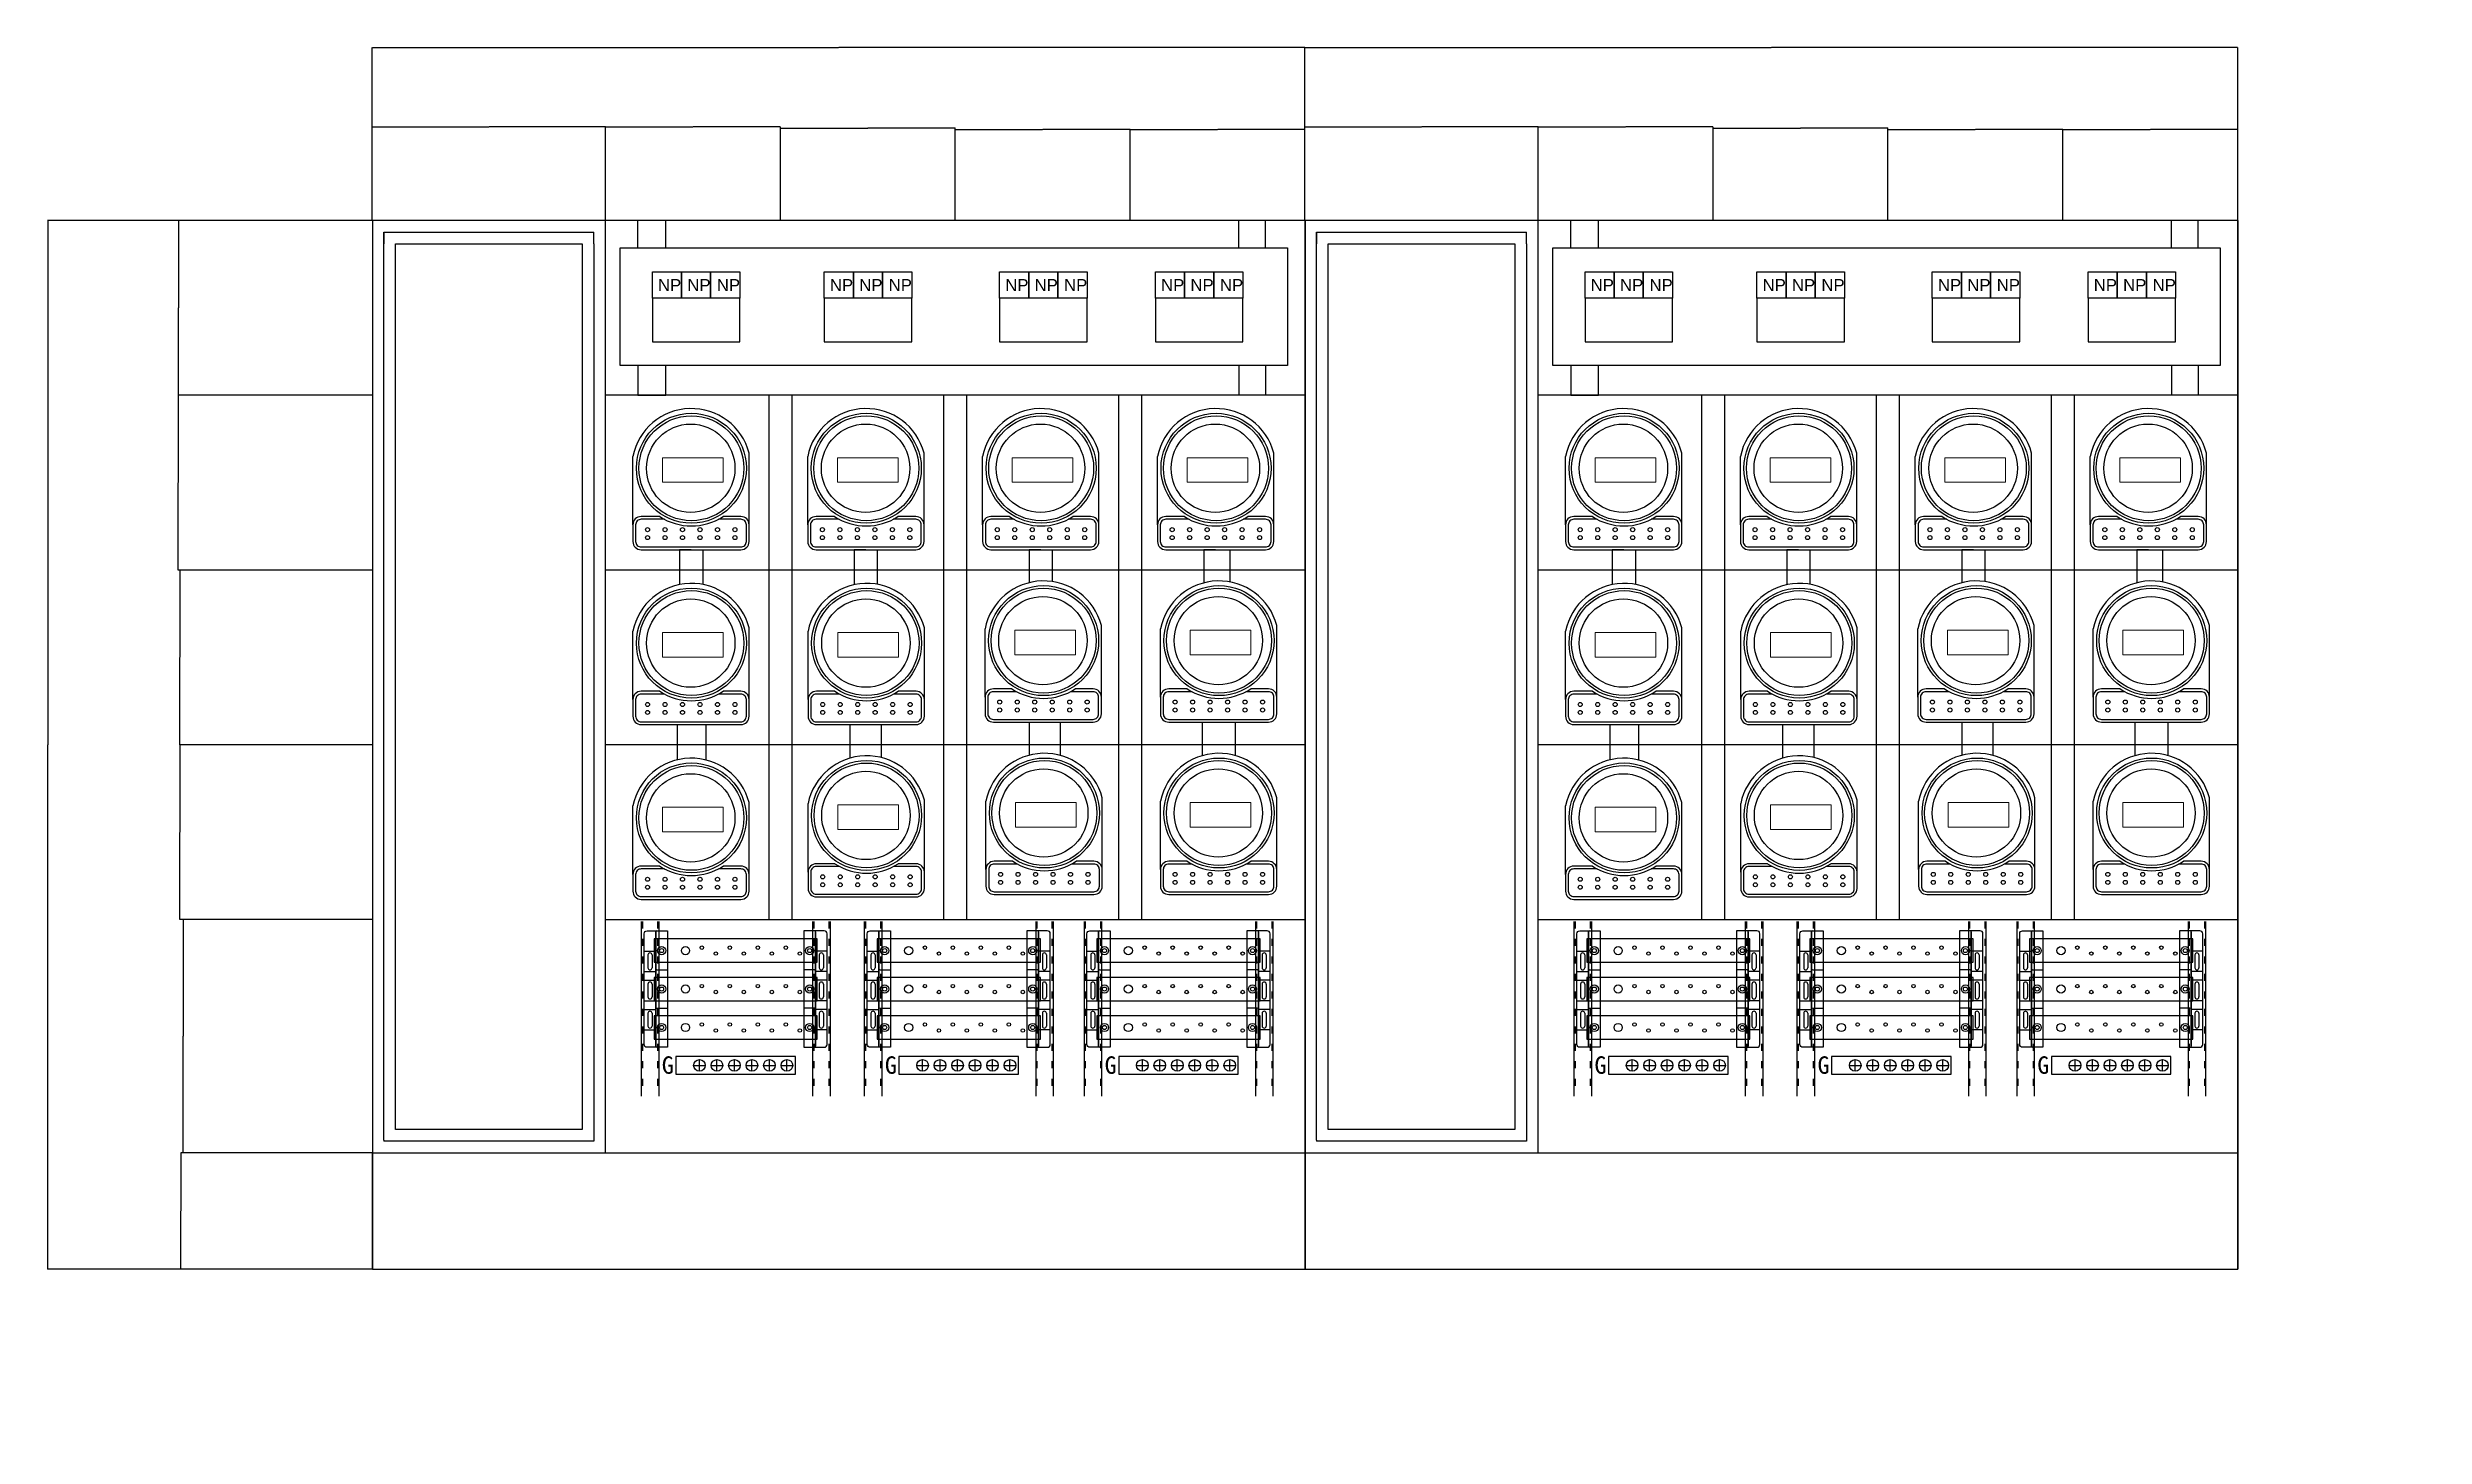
# Model space of a CAD drawing. Header units: millimetres. Extents: x 76 to 12892, y 3949 to 6333.
# Drawn here: x 8814 to 12892, y 3949 to 6333 of the extents above; entities that cross this region are included whole.
import ezdxf

# ---------------------------------------------------------------- set-up
doc = ezdxf.new("R2010")
doc.units = ezdxf.units.MM
doc.linetypes.add('ACAD_ISO03W100', pattern=[30, 12, -18])
doc.linetypes.add('C', pattern=[6, 2, 2, 2])
doc.layers.add('DIMEN', color=102, linetype='Continuous', plot=False)
doc.layers.add('支鈑金', color=160, linetype='C', plot=False)
doc.layers.add('E1', color=7, linetype='Continuous', lineweight=13)
doc.layers.add('虛線', color=5, linetype='ACAD_ISO03W100')
doc.styles.get("Standard").update_dxf_attribs({"font": 'arial.ttf'})
doc.styles.add('型式1', font='kaiu.ttf')
doc.dimstyles.get("Standard").update_dxf_attribs({"dimtxt": 0.18, "dimasz": 0.18, "dimexe": 0.18, "dimexo": 0.0625, "dimgap": 0.09, "dimtad": 0, "dimtih": 1, "dimtoh": 1, "dimdec": 4, "dimzin": 0, "dimdsep": 46, "dimtxsty": 'Standard', "dimcen": 0.09, "dimadec": 0, "dimazin": 0, "dimtfac": 1, "dimtdec": 4, "dimtofl": 0, "dimtmove": 0, "dimatfit": 3, "dimfxl": 1, "dimtolj": 1, "dimtzin": 0, "dimarcsym": 0})

msp = doc.modelspace()

# ---------------------------------------------------------------- texts
at = {"style": '型式1'}
for p in [(9867.90346, 4571.79071), (10250.57875, 4571.79071), (10627.62641, 4571.79071), (11467.90346, 4571.79071), (11850.57875, 4571.79071), (12227.62641, 4571.79071)]:
    msp.add_text('G', height=30, dxfattribs=at).set_placement(p)
at = {"char_height": 20.532092, "attachment_point": 1}
for insert in [(9861.3689, 5935.73509), (9911.73451, 5935.73509), (9962.32702, 5935.73509), (10156.25225, 5935.73509), (10206.61786, 5935.73509), (10257.21036, 5935.73509), (10457.03973, 5935.73509), (10507.40534, 5935.73509), (10557.99784, 5935.73509), (10724.40638, 5935.73509), (10774.772, 5935.73509), (10825.3645, 5935.73509), (11461.3689, 5935.73509), (11511.73451, 5935.73509), (11562.32702, 5935.73509), (11756.25225, 5935.73509), (11806.61786, 5935.73509), (11857.21036, 5935.73509), (12057.03973, 5935.73509), (12107.40534, 5935.73509), (12157.99784, 5935.73509), (12324.40638, 5935.73509), (12374.772, 5935.73509), (12425.3645, 5935.73509)]:
    msp.add_mtext_dynamic_manual_height_columns('NP', width=87.5734616, gutter_width=102.66046, heights=[0], dxfattribs=dict(at, insert=insert))

# ---------------------------------------------------------------- blocks, each defined once
blk = doc.blocks.new('*D38')
at = {"layer": 'Defpoints', "color": 0, "transparency": 16777216}
for p in [(9371.3, 6036.4), (9038.7, 5736.4), (9371.3, 5736.4)]:
    blk.add_point(p, dxfattribs=at)
at = {"layer": 'DIMEN', "color": 0, "lineweight": -2, "transparency": 16777216}
for p, q in [((9371.3, 6036.4), (9038.5, 6036.4)), ((9038.7, 6036.2), (9038.7, 5886.6)), ((9038.7, 5736.6), (9038.7, 5886.2)), ((9371.3, 5736.4), (9038.5, 5736.4))]:
    blk.add_line(p, q, dxfattribs=at)
at = {"layer": 'DIMEN', "color": 0, "transparency": 16777216}
for points in [[(9038.7, 6036.2), (9038.8, 6036.2), (9038.7, 6036.4)], [(9038.7, 5736.6), (9038.8, 5736.6), (9038.7, 5736.4)]]:
    blk.add_solid(points, dxfattribs=at)
at = {"layer": 'DIMEN', "color": 0, "transparency": 16777216, "insert": (9038.7, 5886.4), "char_height": 0.18, "attachment_point": 5}
blk.add_mtext('\\A1;300', dxfattribs=at)
blk = doc.blocks.new('*D23')
at = {"layer": 'Defpoints', "color": 0, "transparency": 16777216}
for p in [(9371.3, 5736.4), (9038.1, 5436.4), (9371.3, 5436.4)]:
    blk.add_point(p, dxfattribs=at)
at = {"layer": 'DIMEN', "color": 0, "lineweight": -2, "transparency": 16777216}
for p, q in [((9371.3, 5736.4), (9037.9, 5736.4)), ((9038.1, 5736.2), (9038.1, 5586.6)), ((9038.1, 5436.6), (9038.1, 5586.2)), ((9371.3, 5436.4), (9037.9, 5436.4))]:
    blk.add_line(p, q, dxfattribs=at)
at = {"layer": 'DIMEN', "color": 0, "transparency": 16777216}
for points in [[(9038.1, 5736.2), (9038.1, 5736.2), (9038.1, 5736.4)], [(9038.1, 5436.6), (9038.1, 5436.6), (9038.1, 5436.4)]]:
    blk.add_solid(points, dxfattribs=at)
at = {"layer": 'DIMEN', "color": 0, "transparency": 16777216, "insert": (9038.1, 5586.4), "char_height": 0.18, "attachment_point": 5}
blk.add_mtext('\\A1;300', dxfattribs=at)
blk = doc.blocks.new('*D24')
at = {"layer": 'Defpoints', "color": 0, "transparency": 16777216}
for p in [(9371.3, 5436.4), (9041.2, 5136.4), (9371.3, 5136.4)]:
    blk.add_point(p, dxfattribs=at)
at = {"layer": 'DIMEN', "color": 0, "lineweight": -2, "transparency": 16777216}
for p, q in [((9371.3, 5436.4), (9041, 5436.4)), ((9041.2, 5436.2), (9041.2, 5286.6)), ((9041.2, 5136.6), (9041.2, 5286.2)), ((9371.3, 5136.4), (9041, 5136.4))]:
    blk.add_line(p, q, dxfattribs=at)
at = {"layer": 'DIMEN', "color": 0, "transparency": 16777216}
for points in [[(9041.1, 5436.2), (9041.2, 5436.2), (9041.2, 5436.4)], [(9041.1, 5136.6), (9041.2, 5136.6), (9041.2, 5136.4)]]:
    blk.add_solid(points, dxfattribs=at)
at = {"layer": 'DIMEN', "color": 0, "transparency": 16777216, "insert": (9041.2, 5286.4), "char_height": 0.18, "attachment_point": 5}
blk.add_mtext('\\A1;300', dxfattribs=at)
blk = doc.blocks.new('*D25')
at = {"layer": 'Defpoints', "color": 0, "transparency": 16777216}
for p in [(9371.3, 5136.4), (9041.2, 4836.4), (9371.3, 4836.4)]:
    blk.add_point(p, dxfattribs=at)
at = {"layer": 'DIMEN', "color": 0, "lineweight": -2, "transparency": 16777216}
for p, q in [((9371.3, 5136.4), (9041, 5136.4)), ((9041.2, 5136.2), (9041.2, 4986.6)), ((9041.2, 4836.6), (9041.2, 4986.2)), ((9371.3, 4836.4), (9041, 4836.4))]:
    blk.add_line(p, q, dxfattribs=at)
at = {"layer": 'DIMEN', "color": 0, "transparency": 16777216}
for points in [[(9041.1, 5136.2), (9041.2, 5136.2), (9041.2, 5136.4)], [(9041.1, 4836.6), (9041.2, 4836.6), (9041.2, 4836.4)]]:
    blk.add_solid(points, dxfattribs=at)
at = {"layer": 'DIMEN', "color": 0, "transparency": 16777216, "insert": (9041.2, 4986.4), "char_height": 0.18, "attachment_point": 5}
blk.add_mtext('\\A1;300', dxfattribs=at)
blk = doc.blocks.new('*D26')
at = {"layer": 'Defpoints', "color": 0, "transparency": 16777216}
for p in [(9371.3, 4836.4), (9046.8, 4436.4), (9371.3, 4436.4)]:
    blk.add_point(p, dxfattribs=at)
at = {"layer": 'DIMEN', "color": 0, "lineweight": -2, "transparency": 16777216}
for p, q in [((9371.3, 4836.4), (9046.6, 4836.4)), ((9046.8, 4836.2), (9046.8, 4636.6)), ((9046.8, 4436.6), (9046.8, 4636.2)), ((9371.3, 4436.4), (9046.6, 4436.4))]:
    blk.add_line(p, q, dxfattribs=at)
at = {"layer": 'DIMEN', "color": 0, "transparency": 16777216}
for points in [[(9046.8, 4836.2), (9046.8, 4836.2), (9046.8, 4836.4)], [(9046.8, 4436.6), (9046.8, 4436.6), (9046.8, 4436.4)]]:
    blk.add_solid(points, dxfattribs=at)
at = {"layer": 'DIMEN', "color": 0, "transparency": 16777216, "insert": (9046.8, 4636.4), "char_height": 0.18, "attachment_point": 5}
blk.add_mtext('\\A1;400', dxfattribs=at)
blk = doc.blocks.new('*D27')
at = {"layer": 'Defpoints', "color": 0, "transparency": 16777216}
for p in [(9371.3, 4436.4), (9042.8, 4236.4), (9371.3, 4236.4)]:
    blk.add_point(p, dxfattribs=at)
at = {"layer": 'DIMEN', "color": 0, "lineweight": -2, "transparency": 16777216}
for p, q in [((9371.3, 4436.4), (9042.7, 4436.4)), ((9042.8, 4436.2), (9042.8, 4336.6)), ((9042.8, 4236.6), (9042.8, 4336.2)), ((9371.3, 4236.4), (9042.7, 4236.4))]:
    blk.add_line(p, q, dxfattribs=at)
at = {"layer": 'DIMEN', "color": 0, "transparency": 16777216}
for points in [[(9042.8, 4436.2), (9042.9, 4436.2), (9042.8, 4436.4)], [(9042.8, 4236.6), (9042.9, 4236.6), (9042.8, 4236.4)]]:
    blk.add_solid(points, dxfattribs=at)
at = {"layer": 'DIMEN', "color": 0, "transparency": 16777216, "insert": (9042.8, 4336.4), "char_height": 0.18, "attachment_point": 5}
blk.add_mtext('\\A1;200', dxfattribs=at)
blk = doc.blocks.new('*D39')
at = {"layer": 'Defpoints', "color": 0, "transparency": 16777216}
for p in [(9371.3, 6036.4), (8814.4, 4236.4), (9371.3, 4236.4)]:
    blk.add_point(p, dxfattribs=at)
at = {"layer": 'DIMEN', "color": 0, "lineweight": -2, "transparency": 16777216}
for p, q in [((9371.3, 6036.4), (8814.2, 6036.4)), ((8814.4, 6036.2), (8814.4, 5136.6)), ((8814.4, 4236.6), (8814.4, 5136.2)), ((9371.3, 4236.4), (8814.2, 4236.4))]:
    blk.add_line(p, q, dxfattribs=at)
at = {"layer": 'DIMEN', "color": 0, "transparency": 16777216}
for points in [[(8814.4, 6036.2), (8814.5, 6036.2), (8814.4, 6036.4)], [(8814.4, 4236.6), (8814.5, 4236.6), (8814.4, 4236.4)]]:
    blk.add_solid(points, dxfattribs=at)
at = {"layer": 'DIMEN', "color": 0, "transparency": 16777216, "insert": (8814.4, 5136.4), "char_height": 0.18, "attachment_point": 5}
blk.add_mtext('\\A1;1800', dxfattribs=at)
blk = doc.blocks.new('*D28')
at = {"layer": 'Defpoints', "color": 0, "transparency": 16777216}
for p in [(9771.3, 6197.1), (9371.3, 6036.4), (9771.3, 6036.4)]:
    blk.add_point(p, dxfattribs=at)
at = {"layer": 'DIMEN', "color": 0, "lineweight": -2, "transparency": 16777216}
for p, q in [((9371.3, 6036.4), (9371.3, 6197.3)), ((9371.5, 6197.1), (9571, 6197.1)), ((9771.2, 6197.1), (9571.6, 6197.1)), ((9771.3, 6036.4), (9771.3, 6197.3))]:
    blk.add_line(p, q, dxfattribs=at)
at = {"layer": 'DIMEN', "color": 0, "transparency": 16777216}
for points in [[(9371.5, 6197.1), (9371.5, 6197.1), (9371.3, 6197.1)], [(9771.2, 6197.1), (9771.2, 6197.1), (9771.3, 6197.1)]]:
    blk.add_solid(points, dxfattribs=at)
at = {"layer": 'DIMEN', "color": 0, "transparency": 16777216, "insert": (9571.3, 6197.1), "char_height": 0.18, "attachment_point": 5}
blk.add_mtext('\\A1;400', dxfattribs=at)
blk = doc.blocks.new('*D29')
at = {"layer": 'Defpoints', "color": 0, "transparency": 16777216}
for p in [(10071.3, 6197.1), (9771.3, 6036.4), (10071.3, 6036.4)]:
    blk.add_point(p, dxfattribs=at)
at = {"layer": 'DIMEN', "color": 0, "lineweight": -2, "transparency": 16777216}
for p, q in [((9771.3, 6036.4), (9771.3, 6197.3)), ((9771.5, 6197.1), (9921.1, 6197.1)), ((10071.2, 6197.1), (9921.6, 6197.1)), ((10071.3, 6036.4), (10071.3, 6197.3))]:
    blk.add_line(p, q, dxfattribs=at)
at = {"layer": 'DIMEN', "color": 0, "transparency": 16777216}
for points in [[(9771.5, 6197.1), (9771.5, 6197.1), (9771.3, 6197.1)], [(10071.2, 6197.1), (10071.2, 6197.1), (10071.3, 6197.1)]]:
    blk.add_solid(points, dxfattribs=at)
at = {"layer": 'DIMEN', "color": 0, "transparency": 16777216, "insert": (9921.3, 6197.1), "char_height": 0.18, "attachment_point": 5}
blk.add_mtext('\\A1;300', dxfattribs=at)
blk = doc.blocks.new('*D30')
at = {"layer": 'Defpoints', "color": 0, "transparency": 16777216}
for p in [(10371.3, 6194.9), (10071.3, 6036.4), (10371.3, 6036.4)]:
    blk.add_point(p, dxfattribs=at)
at = {"layer": 'DIMEN', "color": 0, "lineweight": -2, "transparency": 16777216}
for p, q in [((10071.3, 6036.4), (10071.3, 6195.1)), ((10071.5, 6194.9), (10221.1, 6194.9)), ((10371.2, 6194.9), (10221.6, 6194.9)), ((10371.3, 6036.4), (10371.3, 6195.1))]:
    blk.add_line(p, q, dxfattribs=at)
at = {"layer": 'DIMEN', "color": 0, "transparency": 16777216}
for points in [[(10071.5, 6194.9), (10071.5, 6194.9), (10071.3, 6194.9)], [(10371.2, 6194.9), (10371.2, 6194.9), (10371.3, 6194.9)]]:
    blk.add_solid(points, dxfattribs=at)
at = {"layer": 'DIMEN', "color": 0, "transparency": 16777216, "insert": (10221.3, 6194.9), "char_height": 0.18, "attachment_point": 5}
blk.add_mtext('\\A1;300', dxfattribs=at)
blk = doc.blocks.new('*D31')
at = {"layer": 'Defpoints', "color": 0, "transparency": 16777216}
for p in [(10671.3, 6192.7), (10371.3, 6036.4), (10671.3, 6036.4)]:
    blk.add_point(p, dxfattribs=at)
at = {"layer": 'DIMEN', "color": 0, "lineweight": -2, "transparency": 16777216}
for p, q in [((10371.3, 6036.4), (10371.3, 6192.8)), ((10371.5, 6192.7), (10521.1, 6192.7)), ((10671.2, 6192.7), (10521.6, 6192.7)), ((10671.3, 6036.4), (10671.3, 6192.8))]:
    blk.add_line(p, q, dxfattribs=at)
at = {"layer": 'DIMEN', "color": 0, "transparency": 16777216}
for points in [[(10371.5, 6192.7), (10371.5, 6192.6), (10371.3, 6192.7)], [(10671.2, 6192.7), (10671.2, 6192.6), (10671.3, 6192.7)]]:
    blk.add_solid(points, dxfattribs=at)
at = {"layer": 'DIMEN', "color": 0, "transparency": 16777216, "insert": (10521.3, 6192.7), "char_height": 0.18, "attachment_point": 5}
blk.add_mtext('\\A1;300', dxfattribs=at)
blk = doc.blocks.new('*D40')
at = {"layer": 'Defpoints', "color": 0, "transparency": 16777216}
for p in [(10971.3, 6192.7), (10671.3, 6036.4), (10971.3, 6036.4)]:
    blk.add_point(p, dxfattribs=at)
at = {"layer": 'DIMEN', "color": 0, "lineweight": -2, "transparency": 16777216}
for p, q in [((10671.3, 6036.4), (10671.3, 6192.8)), ((10671.5, 6192.7), (10821.1, 6192.7)), ((10971.2, 6192.7), (10821.6, 6192.7)), ((10971.3, 6036.4), (10971.3, 6192.8))]:
    blk.add_line(p, q, dxfattribs=at)
at = {"layer": 'DIMEN', "color": 0, "transparency": 16777216}
for points in [[(10671.5, 6192.7), (10671.5, 6192.6), (10671.3, 6192.7)], [(10971.2, 6192.7), (10971.2, 6192.6), (10971.3, 6192.7)]]:
    blk.add_solid(points, dxfattribs=at)
at = {"layer": 'DIMEN', "color": 0, "transparency": 16777216, "insert": (10821.3, 6192.7), "char_height": 0.18, "attachment_point": 5}
blk.add_mtext('\\A1;300', dxfattribs=at)
blk = doc.blocks.new('*D32')
at = {"layer": 'Defpoints', "color": 0, "transparency": 16777216}
for p in [(10971.3, 6333), (9371.3, 6036.4), (10971.3, 6036.4)]:
    blk.add_point(p, dxfattribs=at)
at = {"layer": 'DIMEN', "color": 0, "lineweight": -2, "transparency": 16777216}
for p, q in [((9371.3, 6036.4), (9371.3, 6333.2)), ((9371.5, 6333), (10171, 6333)), ((10971.2, 6333), (10171.7, 6333)), ((10971.3, 6036.4), (10971.3, 6333.2))]:
    blk.add_line(p, q, dxfattribs=at)
at = {"layer": 'DIMEN', "color": 0, "transparency": 16777216}
for points in [[(9371.5, 6333), (9371.5, 6333), (9371.3, 6333)], [(10971.2, 6333), (10971.2, 6333), (10971.3, 6333)]]:
    blk.add_solid(points, dxfattribs=at)
at = {"layer": 'DIMEN', "color": 0, "transparency": 16777216, "insert": (10171.3, 6333), "char_height": 0.18, "attachment_point": 5}
blk.add_mtext('\\A1;1600', dxfattribs=at)
blk = doc.blocks.new('A$C2B1C5041')
for p, q in [((0, 165), (20, 165)), ((314, 165), (294, 165)), ((0, 130), (20, 130)), ((6.5, 158.5), (6.5, 136.5)), ((13.5, 158.5), (13.5, 136.5)), ((22, 133), (40, 133)), ((292, 133), (274, 133)), ((314, 130), (294, 130)), ((300.5, 158.5), (300.5, 136.5)), ((307.5, 158.5), (307.5, 136.5)), ((0, 115), (20, 115)), ((6.5, 108.5), (6.5, 86.5)), ((13.5, 108.5), (13.5, 86.5)), ((314, 115), (294, 115)), ((300.5, 108.5), (300.5, 86.5)), ((307.5, 108.5), (307.5, 86.5)), ((0, 80), (20, 80)), ((0, 65), (20, 65)), ((6.5, 58.5), (6.5, 36.5)), ((13.5, 58.5), (13.5, 36.5)), ((22, 67), (40, 67)), ((292, 67), (274, 67)), ((314, 80), (294, 80)), ((314, 65), (294, 65)), ((300.5, 58.5), (300.5, 36.5)), ((307.5, 58.5), (307.5, 36.5)), ((0, 30), (20, 30)), ((314, 30), (294, 30))]:
    blk.add_line(p, q)
for points in [[(20, 0), (5, 0, -0.414214), (0, 5), (0, 195, -0.414214), (5, 200), (20, 200)], [(294, 0), (309, 0, 0.414214), (314, 5), (314, 195, 0.414214), (309, 200), (294, 200)]]:
    blk.add_lwpolyline(points, format="xyb")
for points in [[(20, 200), (40, 200), (40, 0), (20, 0)], [(20, 2), (20, 198)], [(20, 198), (20, 2)], [(294, 200), (274, 200), (274, 0), (294, 0)], [(294, 2), (294, 198)], [(294, 198), (294, 2)]]:
    blk.add_lwpolyline(points)
for centre in [(30, 166), (284, 166), (30, 100), (284, 100), (30, 34), (284, 34)]:
    blk.add_circle(centre, 3.5)
for centre, radius, start, end in [((22, 198), 2, 90, 180), ((292, 198), 2, 0, 90), ((10, 158.5), 3.5, 0, 180), ((10, 136.5), 3.5, 180, 0), ((22, 135), 2, 180, 270), ((292, 135), 2, 270, 0), ((304, 158.5), 3.5, 0, 180), ((304, 136.5), 3.5, 180, 0), ((10, 108.5), 3.5, 0, 180), ((10, 86.5), 3.5, 180, 0), ((304, 108.5), 3.5, 0, 180), ((304, 86.5), 3.5, 180, 0), ((10, 58.5), 3.5, 0, 180), ((22, 69), 2, 180, 270), ((292, 69), 2, 270, 0), ((304, 58.5), 3.5, 0, 180), ((10, 36.5), 3.5, 180, 0), ((22, 2), 2, 180, 270), ((292, 2), 2, 270, 0), ((304, 36.5), 3.5, 180, 0)]:
    blk.add_arc(centre, radius, start, end)
blk = doc.blocks.new('A$C353F56A6')
for p, q in [((0, 40), (0, 0)), ((280, 40), (0, 40)), ((280, 0), (280, 40)), ((0, 0), (280, 0))]:
    blk.add_line(p, q)
for centre, radius in [((13, 20), 7), ((54, 20), 7), ((82, 25.1), 3), ((106, 14.9), 3), ((130, 25.1), 3), ((154, 14.9), 3), ((178, 25.1), 3), ((202, 14.9), 3), ((226, 25.1), 3), ((250, 14.9), 3), ((267, 20), 7)]:
    blk.add_circle(centre, radius)
blk = doc.blocks.new('*D33')
at = {"layer": 'Defpoints', "color": 0, "transparency": 16777216}
for p in [(11371.3, 6197.1), (10971.3, 6036.4), (11371.3, 6036.4)]:
    blk.add_point(p, dxfattribs=at)
at = {"layer": 'DIMEN', "color": 0, "lineweight": -2, "transparency": 16777216}
for p, q in [((10971.3, 6036.4), (10971.3, 6197.3)), ((10971.5, 6197.1), (11171, 6197.1)), ((11371.2, 6197.1), (11171.6, 6197.1)), ((11371.3, 6036.4), (11371.3, 6197.3))]:
    blk.add_line(p, q, dxfattribs=at)
at = {"layer": 'DIMEN', "color": 0, "transparency": 16777216}
for points in [[(10971.5, 6197.1), (10971.5, 6197.1), (10971.3, 6197.1)], [(11371.2, 6197.1), (11371.2, 6197.1), (11371.3, 6197.1)]]:
    blk.add_solid(points, dxfattribs=at)
at = {"layer": 'DIMEN', "color": 0, "transparency": 16777216, "insert": (11171.3, 6197.1), "char_height": 0.18, "attachment_point": 5}
blk.add_mtext('\\A1;400', dxfattribs=at)
blk = doc.blocks.new('*D34')
at = {"layer": 'Defpoints', "color": 0, "transparency": 16777216}
for p in [(11671.3, 6197.1), (11371.3, 6036.4), (11671.3, 6036.4)]:
    blk.add_point(p, dxfattribs=at)
at = {"layer": 'DIMEN', "color": 0, "lineweight": -2, "transparency": 16777216}
for p, q in [((11371.3, 6036.4), (11371.3, 6197.3)), ((11371.5, 6197.1), (11521.1, 6197.1)), ((11671.2, 6197.1), (11521.6, 6197.1)), ((11671.3, 6036.4), (11671.3, 6197.3))]:
    blk.add_line(p, q, dxfattribs=at)
at = {"layer": 'DIMEN', "color": 0, "transparency": 16777216}
for points in [[(11371.5, 6197.1), (11371.5, 6197.1), (11371.3, 6197.1)], [(11671.2, 6197.1), (11671.2, 6197.1), (11671.3, 6197.1)]]:
    blk.add_solid(points, dxfattribs=at)
at = {"layer": 'DIMEN', "color": 0, "transparency": 16777216, "insert": (11521.3, 6197.1), "char_height": 0.18, "attachment_point": 5}
blk.add_mtext('\\A1;300', dxfattribs=at)
blk = doc.blocks.new('*D35')
at = {"layer": 'Defpoints', "color": 0, "transparency": 16777216}
for p in [(11971.3, 6194.9), (11671.3, 6036.4), (11971.3, 6036.4)]:
    blk.add_point(p, dxfattribs=at)
at = {"layer": 'DIMEN', "color": 0, "lineweight": -2, "transparency": 16777216}
for p, q in [((11671.3, 6036.4), (11671.3, 6195.1)), ((11671.5, 6194.9), (11821.1, 6194.9)), ((11971.2, 6194.9), (11821.6, 6194.9)), ((11971.3, 6036.4), (11971.3, 6195.1))]:
    blk.add_line(p, q, dxfattribs=at)
at = {"layer": 'DIMEN', "color": 0, "transparency": 16777216}
for points in [[(11671.5, 6194.9), (11671.5, 6194.9), (11671.3, 6194.9)], [(11971.2, 6194.9), (11971.2, 6194.9), (11971.3, 6194.9)]]:
    blk.add_solid(points, dxfattribs=at)
at = {"layer": 'DIMEN', "color": 0, "transparency": 16777216, "insert": (11821.3, 6194.9), "char_height": 0.18, "attachment_point": 5}
blk.add_mtext('\\A1;300', dxfattribs=at)
blk = doc.blocks.new('*D36')
at = {"layer": 'Defpoints', "color": 0, "transparency": 16777216}
for p in [(12271.3, 6192.7), (11971.3, 6036.4), (12271.3, 6036.4)]:
    blk.add_point(p, dxfattribs=at)
at = {"layer": 'DIMEN', "color": 0, "lineweight": -2, "transparency": 16777216}
for p, q in [((11971.3, 6036.4), (11971.3, 6192.8)), ((11971.5, 6192.7), (12121.1, 6192.7)), ((12271.2, 6192.7), (12121.6, 6192.7)), ((12271.3, 6036.4), (12271.3, 6192.8))]:
    blk.add_line(p, q, dxfattribs=at)
at = {"layer": 'DIMEN', "color": 0, "transparency": 16777216}
for points in [[(11971.5, 6192.7), (11971.5, 6192.6), (11971.3, 6192.7)], [(12271.2, 6192.7), (12271.2, 6192.6), (12271.3, 6192.7)]]:
    blk.add_solid(points, dxfattribs=at)
at = {"layer": 'DIMEN', "color": 0, "transparency": 16777216, "insert": (12121.3, 6192.7), "char_height": 0.18, "attachment_point": 5}
blk.add_mtext('\\A1;300', dxfattribs=at)
blk = doc.blocks.new('*D41')
at = {"layer": 'Defpoints', "color": 0, "transparency": 16777216}
for p in [(12571.3, 6192.7), (12271.3, 6036.4), (12571.3, 6036.4)]:
    blk.add_point(p, dxfattribs=at)
at = {"layer": 'DIMEN', "color": 0, "lineweight": -2, "transparency": 16777216}
for p, q in [((12271.3, 6036.4), (12271.3, 6192.8)), ((12271.5, 6192.7), (12421.1, 6192.7)), ((12571.2, 6192.7), (12421.6, 6192.7)), ((12571.3, 6036.4), (12571.3, 6192.8))]:
    blk.add_line(p, q, dxfattribs=at)
at = {"layer": 'DIMEN', "color": 0, "transparency": 16777216}
for points in [[(12271.5, 6192.7), (12271.5, 6192.6), (12271.3, 6192.7)], [(12571.2, 6192.7), (12571.2, 6192.6), (12571.3, 6192.7)]]:
    blk.add_solid(points, dxfattribs=at)
at = {"layer": 'DIMEN', "color": 0, "transparency": 16777216, "insert": (12421.3, 6192.7), "char_height": 0.18, "attachment_point": 5}
blk.add_mtext('\\A1;300', dxfattribs=at)
blk = doc.blocks.new('*D37')
at = {"layer": 'Defpoints', "color": 0, "transparency": 16777216}
for p in [(12571.3, 6333), (10971.3, 6036.4), (12571.3, 6036.4)]:
    blk.add_point(p, dxfattribs=at)
at = {"layer": 'DIMEN', "color": 0, "lineweight": -2, "transparency": 16777216}
for p, q in [((10971.3, 6036.4), (10971.3, 6333.2)), ((10971.5, 6333), (11771, 6333)), ((12571.2, 6333), (11771.7, 6333)), ((12571.3, 6036.4), (12571.3, 6333.2))]:
    blk.add_line(p, q, dxfattribs=at)
at = {"layer": 'DIMEN', "color": 0, "transparency": 16777216}
for points in [[(10971.5, 6333), (10971.5, 6333), (10971.3, 6333)], [(12571.2, 6333), (12571.2, 6333), (12571.3, 6333)]]:
    blk.add_solid(points, dxfattribs=at)
at = {"layer": 'DIMEN', "color": 0, "transparency": 16777216, "insert": (11771.3, 6333), "char_height": 0.18, "attachment_point": 5}
blk.add_mtext('\\A1;1600', dxfattribs=at)

# ---------------------------------------------------------------- dimensions: what is measured, and where the dimension line sits
at = {"layer": 'DIMEN'}
for base, p1, p2, picture, middle in [((10971.34108, 6332.99646), (9371.34108, 6036.37321), (10971.34108, 6036.37321), '*D32', (10171.34108, 6332.99646)), ((12571.34108, 6332.99646), (10971.34108, 6036.37321), (12571.34108, 6036.37321), '*D37', (11771.34108, 6332.99646)), ((9771.34108, 6197.11335), (9371.34108, 6036.37321), (9771.34108, 6036.37321), '*D28', (9571.34108, 6197.11335)), ((10071.34108, 6197.11335), (9771.34108, 6036.37321), (10071.34108, 6036.37321), '*D29', (9921.34108, 6197.11335)), ((10371.34108, 6194.88576), (10071.34108, 6036.37321), (10371.34108, 6036.37321), '*D30', (10221.34108, 6194.88576)), ((10671.34108, 6192.65817), (10371.34108, 6036.37321), (10671.34108, 6036.37321), '*D31', (10521.34108, 6192.65817)), ((10971.34108, 6192.65817), (10671.34108, 6036.37321), (10971.34108, 6036.37321), '*D40', (10821.34108, 6192.65817)), ((11371.34108, 6197.11335), (10971.34108, 6036.37321), (11371.34108, 6036.37321), '*D33', (11171.34108, 6197.11335)), ((11671.34108, 6197.11335), (11371.34108, 6036.37321), (11671.34108, 6036.37321), '*D34', (11521.34108, 6197.11335)), ((11971.34108, 6194.88576), (11671.34108, 6036.37321), (11971.34108, 6036.37321), '*D35', (11821.34108, 6194.88576)), ((12271.34108, 6192.65817), (11971.34108, 6036.37321), (12271.34108, 6036.37321), '*D36', (12121.34108, 6192.65817)), ((12571.34108, 6192.65817), (12271.34108, 6036.37321), (12571.34108, 6036.37321), '*D41', (12421.34108, 6192.65817))]:
    dim = msp.add_linear_dim(base=base, p1=p1, p2=p2, dimstyle='Standard', override={"dimdec": 0}, dxfattribs=at)
    dim.commit()
    dim.dimension.update_dxf_attribs({"geometry": picture, "text_midpoint": middle})
for base, p1, p2, picture, middle in [((8814.42942, 4236.37321), (9371.34108, 6036.37321), (9371.34108, 4236.37321), '*D39', (8814.42942, 5136.37321)), ((9038.09124, 5436.37321), (9371.34108, 5736.37321), (9371.34108, 5436.37321), '*D23', (9038.09124, 5586.37321)), ((9041.1546, 5136.37321), (9371.34108, 5436.37321), (9371.34108, 5136.37321), '*D24', (9041.1546, 5286.37321)), ((9041.1546, 4836.37321), (9371.34108, 5136.37321), (9371.34108, 4836.37321), '*D25', (9041.1546, 4986.37321)), ((9046.78419, 4436.37321), (9371.34108, 4836.37321), (9371.34108, 4436.37321), '*D26', (9046.78419, 4636.37321)), ((9042.83287, 4236.37321), (9371.34108, 4436.37321), (9371.34108, 4236.37321), '*D27', (9042.83287, 4336.37321))]:
    dim = msp.add_linear_dim(base=base, p1=p1, p2=p2, angle=90, dimstyle='Standard', override={"dimdec": 0}, dxfattribs=at)
    dim.commit()
    dim.dimension.update_dxf_attribs({"geometry": picture, "text_midpoint": middle})
dim = msp.add_linear_dim(base=(9038.72216, 5736.37321), p1=(9371.34108, 6036.37321), p2=(9371.34108, 5736.37321), angle=90, dimstyle='Standard', override={"dimdec": 0}, dxfattribs=at)
dim.commit()
dim.dimension.update_dxf_attribs({"geometry": '*D38', "text_midpoint": (9038.72216, 5886.37321), "dimtype": 160})

# ---------------------------------------------------------------- linework, layer by layer
for p, q in [((9371.34108, 6036.37321), (9371.34108, 4236.37321)), ((10971.34108, 6036.37321), (9371.34108, 6036.37321)), ((9371.34108, 6036.37321), (9371.34108, 6016.37321)), ((9771.34108, 4436.37321), (9771.34108, 6036.37321)), ((9827.05724, 5989.61665), (9827.05724, 6036.37321)), ((9874.54849, 5989.61665), (9874.54849, 6036.37321)), ((10071.34108, 6036.37321), (10051.34108, 6036.37321)), ((10091.34108, 6036.37321), (10051.34108, 6036.37321)), ((10391.34108, 6036.37321), (10351.34108, 6036.37321)), ((10691.34108, 6036.37321), (10651.34108, 6036.37321)), ((10857.85865, 5989.61665), (10857.85865, 6036.37321)), ((10903.34812, 5989.61665), (10903.34812, 6036.37321)), ((10971.34108, 6036.37321), (10971.34108, 4236.37321)), ((10971.34108, 4236.37321), (10971.34108, 6036.37321)), ((10971.34108, 6036.37321), (10971.34108, 4236.37321)), ((12571.34108, 6036.37321), (10971.34108, 6036.37321)), ((10971.34108, 6036.37321), (10971.34108, 6016.37321)), ((11371.34108, 4436.37321), (11371.34108, 6036.37321)), ((11427.05724, 5989.61665), (11427.05724, 6036.37321)), ((11474.54849, 5989.61665), (11474.54849, 6036.37321)), ((11671.34108, 6036.37321), (11651.34108, 6036.37321)), ((11691.34108, 6036.37321), (11651.34108, 6036.37321)), ((11991.34108, 6036.37321), (11951.34108, 6036.37321)), ((12291.34108, 6036.37321), (12251.34108, 6036.37321)), ((12457.85865, 5989.61665), (12457.85865, 6036.37321)), ((12503.34812, 5989.61665), (12503.34812, 6036.37321)), ((12571.34108, 6036.37321), (12571.34108, 4236.37321)), ((12571.34108, 4236.37321), (12571.34108, 6036.37321)), ((9391.2623, 6016.37321), (9751.34108, 6016.37321)), ((9391.2623, 4458.14664), (9391.2623, 6016.37321)), ((9391.2623, 6016.37321), (9391.2623, 5996.37321)), ((9411.2623, 5996.37321), (9731.34108, 5996.37321)), ((9411.2623, 4476.37321), (9411.2623, 5996.37321)), ((9731.34108, 5996.37321), (9731.34108, 4476.37321)), ((9751.34108, 5996.37321), (9751.34108, 6016.37321)), ((9751.34108, 5996.37321), (9751.34108, 4456.37321)), ((10991.2623, 6016.37321), (11351.34108, 6016.37321)), ((10991.2623, 4458.14664), (10991.2623, 6016.37321)), ((10991.2623, 6016.37321), (10991.2623, 5996.37321)), ((11011.2623, 5996.37321), (11331.34108, 5996.37321)), ((11011.2623, 4476.37321), (11011.2623, 5996.37321)), ((11331.34108, 5996.37321), (11331.34108, 4476.37321)), ((11351.34108, 5996.37321), (11351.34108, 6016.37321)), ((11351.34108, 5996.37321), (11351.34108, 4456.37321)), ((9851.70543, 5903.13228), (9851.70543, 5828.13228)), ((10001.70543, 5828.13228), (10001.70543, 5903.13228)), ((10146.58878, 5903.13228), (10146.58878, 5828.13228)), ((10296.58878, 5828.13228), (10296.58878, 5903.13228)), ((10447.37626, 5903.13228), (10447.37626, 5828.13228)), ((10597.37626, 5828.13228), (10597.37626, 5903.13228)), ((10714.74292, 5903.13228), (10714.74292, 5828.13228)), ((10864.74292, 5828.13228), (10864.74292, 5903.13228)), ((11451.70543, 5903.13228), (11451.70543, 5828.13228)), ((11601.70543, 5828.13228), (11601.70543, 5903.13228)), ((11746.58878, 5903.13228), (11746.58878, 5828.13228)), ((11896.58878, 5828.13228), (11896.58878, 5903.13228)), ((12047.37626, 5903.13228), (12047.37626, 5828.13228)), ((12197.37626, 5828.13228), (12197.37626, 5903.13228)), ((12314.74292, 5903.13228), (12314.74292, 5828.13228)), ((12464.74292, 5828.13228), (12464.74292, 5903.13228)), ((9851.70543, 5828.13228), (10001.70543, 5828.13228)), ((10146.58878, 5828.13228), (10296.58878, 5828.13228)), ((10447.37626, 5828.13228), (10597.37626, 5828.13228)), ((10714.74292, 5828.13228), (10864.74292, 5828.13228)), ((11451.70543, 5828.13228), (11601.70543, 5828.13228)), ((11746.58878, 5828.13228), (11896.58878, 5828.13228)), ((12047.37626, 5828.13228), (12197.37626, 5828.13228)), ((12314.74292, 5828.13228), (12464.74292, 5828.13228)), ((9827.05724, 5787.3524), (9827.05724, 5736.37321)), ((9874.54849, 5736.37321), (9874.54849, 5787.3524)), ((10857.85865, 5787.3524), (10857.85865, 5736.37321)), ((10903.34812, 5787.3524), (10903.34812, 5736.37321)), ((11427.05724, 5787.3524), (11427.05724, 5736.37321)), ((11474.54849, 5736.37321), (11474.54849, 5787.3524)), ((12457.85865, 5787.3524), (12457.85865, 5736.37321)), ((12503.34812, 5787.3524), (12503.34812, 5736.37321)), ((10971.34108, 5736.37321), (9771.34108, 5736.37321)), ((9827.05724, 5736.37321), (9874.54849, 5736.37321)), ((10051.34108, 5736.37321), (10051.34108, 4836.37321)), ((10091.34108, 4836.37321), (10091.34108, 5736.37321)), ((10351.34108, 5736.37321), (10351.34108, 4836.37321)), ((10391.34108, 4836.37321), (10391.34108, 5736.37321)), ((10651.34108, 5736.37321), (10651.34108, 4836.37321)), ((10691.34108, 4836.37321), (10691.34108, 5736.37321)), ((12571.34108, 5736.37321), (11371.34108, 5736.37321)), ((11427.05724, 5736.37321), (11474.54849, 5736.37321)), ((11651.34108, 5736.37321), (11651.34108, 4836.37321)), ((11691.34108, 4836.37321), (11691.34108, 5736.37321)), ((11951.34108, 5736.37321), (11951.34108, 4836.37321)), ((11991.34108, 4836.37321), (11991.34108, 5736.37321)), ((12251.34108, 5736.37321), (12251.34108, 4836.37321)), ((12291.34108, 4836.37321), (12291.34108, 5736.37321)), ((9818.28161, 5513.97895), (9818.28161, 5631.432)), ((10017.78161, 5513.97895), (10017.78161, 5637.14986)), ((10118.28161, 5513.97895), (10118.28161, 5631.432)), ((10317.78161, 5513.97895), (10317.78161, 5637.14986)), ((10418.28161, 5513.97895), (10418.28161, 5631.432)), ((10617.78161, 5513.97895), (10617.78161, 5637.14986)), ((10718.28161, 5513.97895), (10718.28161, 5631.432)), ((10917.78161, 5513.97895), (10917.78161, 5637.14986)), ((11418.28161, 5513.97895), (11418.28161, 5631.432)), ((11617.78161, 5513.97895), (11617.78161, 5637.14986)), ((11718.28161, 5513.97895), (11718.28161, 5631.432)), ((11917.78161, 5513.97895), (11917.78161, 5637.14986)), ((12018.28161, 5513.97895), (12018.28161, 5631.432)), ((12217.78161, 5513.97895), (12217.78161, 5637.14986)), ((12318.28161, 5513.97895), (12318.28161, 5631.432)), ((12517.78161, 5513.97895), (12517.78161, 5637.14986)), ((9818.28161, 5513.97895), (9818.28161, 5485.47895)), ((9864.36052, 5528.22895), (9832.53161, 5528.22895)), ((10003.53161, 5528.22895), (9973.03473, 5528.22895)), ((10017.78161, 5485.47895), (10017.78161, 5513.97895)), ((10118.28161, 5513.97895), (10118.28161, 5485.47895)), ((10164.36052, 5528.22895), (10132.53161, 5528.22895)), ((10303.53161, 5528.22895), (10273.03473, 5528.22895)), ((10317.78161, 5485.47895), (10317.78161, 5513.97895)), ((10418.28161, 5513.97895), (10418.28161, 5485.47895)), ((10464.36052, 5528.22895), (10432.53161, 5528.22895)), ((10603.53161, 5528.22895), (10573.03473, 5528.22895)), ((10617.78161, 5485.47895), (10617.78161, 5513.97895)), ((10718.28161, 5513.97895), (10718.28161, 5485.47895)), ((10764.36052, 5528.22895), (10732.53161, 5528.22895)), ((10903.53161, 5528.22895), (10873.03473, 5528.22895)), ((10917.78161, 5485.47895), (10917.78161, 5513.97895)), ((11418.28161, 5513.97895), (11418.28161, 5485.47895)), ((11464.36052, 5528.22895), (11432.53161, 5528.22895)), ((11603.53161, 5528.22895), (11573.03473, 5528.22895)), ((11617.78161, 5485.47895), (11617.78161, 5513.97895)), ((11718.28161, 5513.97895), (11718.28161, 5485.47895)), ((11764.36052, 5528.22895), (11732.53161, 5528.22895)), ((11903.53161, 5528.22895), (11873.03473, 5528.22895)), ((11917.78161, 5485.47895), (11917.78161, 5513.97895)), ((12018.28161, 5513.97895), (12018.28161, 5485.47895)), ((12064.36052, 5528.22895), (12032.53161, 5528.22895)), ((12203.53161, 5528.22895), (12173.03473, 5528.22895)), ((12217.78161, 5485.47895), (12217.78161, 5513.97895)), ((12318.28161, 5513.97895), (12318.28161, 5485.47895)), ((12364.36052, 5528.22895), (12332.53161, 5528.22895)), ((12503.53161, 5528.22895), (12473.03473, 5528.22895)), ((12517.78161, 5485.47895), (12517.78161, 5513.97895)), ((9832.53161, 5471.22895), (10003.53161, 5471.22895)), ((9918.03161, 5471.22895), (9898.03161, 5471.22895)), ((9898.03161, 5471.22895), (9898.03161, 5411.41035)), ((9918.03161, 5471.22895), (9938.03161, 5471.22895)), ((9938.03161, 5471.22895), (9938.03161, 5411.67546)), ((10132.53161, 5471.22895), (10303.53161, 5471.22895)), ((10218.03161, 5471.22895), (10198.03161, 5471.22895)), ((10198.03161, 5471.22895), (10198.03161, 5411.2962)), ((10238.03161, 5411.2962), (10238.03161, 5471.22895)), ((10432.53161, 5471.22895), (10603.53161, 5471.22895)), ((10518.03161, 5471.22895), (10498.03161, 5471.22895)), ((10498.03161, 5471.22895), (10498.03161, 5414.62279)), ((10538.03161, 5416.56834), (10538.03161, 5471.22895)), ((10732.53161, 5471.22895), (10903.53161, 5471.22895)), ((10818.03161, 5471.22895), (10798.03161, 5471.22895)), ((10798.03161, 5471.22895), (10798.03161, 5414.40426)), ((10842.59673, 5471.22895), (10842.59673, 5415.94545)), ((11432.53161, 5471.22895), (11603.53161, 5471.22895)), ((11518.03161, 5471.22895), (11498.03161, 5471.22895)), ((11498.03161, 5471.22895), (11498.03161, 5411.41035)), ((11518.03161, 5471.22895), (11538.03161, 5471.22895)), ((11538.03161, 5471.22895), (11538.03161, 5411.67546)), ((11732.53161, 5471.22895), (11903.53161, 5471.22895)), ((11818.03161, 5471.22895), (11798.03161, 5471.22895)), ((11798.03161, 5471.22895), (11798.03161, 5411.2962)), ((11838.03161, 5411.2962), (11838.03161, 5471.22895)), ((12032.53161, 5471.22895), (12203.53161, 5471.22895)), ((12118.03161, 5471.22895), (12098.03161, 5471.22895)), ((12098.03161, 5471.22895), (12098.03161, 5414.62279)), ((12138.03161, 5416.56834), (12138.03161, 5471.22895)), ((12332.53161, 5471.22895), (12503.53161, 5471.22895)), ((12418.03161, 5471.22895), (12398.03161, 5471.22895)), ((12398.03161, 5471.22895), (12398.03161, 5414.40426)), ((12442.59673, 5471.22895), (12442.59673, 5415.94545)), ((10971.34108, 5436.37321), (9771.34108, 5436.37321)), ((12571.34108, 5436.37321), (11371.34108, 5436.37321)), ((9818.28161, 5213.97895), (9818.28161, 5331.432)), ((10017.78161, 5213.97895), (10017.78161, 5337.14986)), ((10118.82836, 5213.97895), (10118.82836, 5331.432)), ((10318.32836, 5213.97895), (10318.32836, 5337.14986)), ((10422.49739, 5218.15268), (10422.49739, 5335.60573)), ((10621.99739, 5218.15268), (10621.99739, 5341.32359)), ((10723.35466, 5218.15268), (10723.35466, 5335.60573)), ((10922.85466, 5218.15268), (10922.85466, 5341.32359)), ((11418.28161, 5213.97895), (11418.28161, 5331.432)), ((11617.78161, 5213.97895), (11617.78161, 5337.14986)), ((11718.82836, 5213.97895), (11718.82836, 5331.432)), ((11918.32836, 5213.97895), (11918.32836, 5337.14986)), ((12022.49739, 5218.15268), (12022.49739, 5335.60573)), ((12221.99739, 5218.15268), (12221.99739, 5341.32359)), ((12323.35466, 5218.15268), (12323.35466, 5335.60573)), ((12522.85466, 5218.15268), (12522.85466, 5341.32359)), ((9864.36052, 5228.22895), (9832.53161, 5228.22895)), ((10003.53161, 5228.22895), (9973.03473, 5228.22895)), ((10164.90728, 5228.22895), (10133.07836, 5228.22895)), ((10304.07836, 5228.22895), (10273.58149, 5228.22895)), ((10468.57631, 5232.40268), (10436.74739, 5232.40268)), ((10607.74739, 5232.40268), (10577.25052, 5232.40268)), ((10769.43358, 5232.40268), (10737.60466, 5232.40268)), ((10908.60466, 5232.40268), (10878.10778, 5232.40268)), ((11464.36052, 5228.22895), (11432.53161, 5228.22895)), ((11603.53161, 5228.22895), (11573.03473, 5228.22895)), ((11764.90728, 5228.22895), (11733.07836, 5228.22895)), ((11904.07836, 5228.22895), (11873.58149, 5228.22895)), ((12068.57631, 5232.40268), (12036.74739, 5232.40268)), ((12207.74739, 5232.40268), (12177.25052, 5232.40268)), ((12369.43358, 5232.40268), (12337.60466, 5232.40268)), ((12508.60466, 5232.40268), (12478.10778, 5232.40268)), ((9818.28161, 5213.97895), (9818.28161, 5185.47895)), ((10017.78161, 5185.47895), (10017.78161, 5213.97895)), ((10118.82836, 5213.97895), (10118.82836, 5185.47895)), ((10318.32836, 5185.47895), (10318.32836, 5213.97895)), ((10422.49739, 5218.15268), (10422.49739, 5189.65268)), ((10621.99739, 5189.65268), (10621.99739, 5218.15268)), ((10723.35466, 5218.15268), (10723.35466, 5189.65268)), ((10922.85466, 5189.65268), (10922.85466, 5218.15268)), ((11418.28161, 5213.97895), (11418.28161, 5185.47895)), ((11617.78161, 5185.47895), (11617.78161, 5213.97895)), ((11718.82836, 5213.97895), (11718.82836, 5185.47895)), ((11918.32836, 5185.47895), (11918.32836, 5213.97895)), ((12022.49739, 5218.15268), (12022.49739, 5189.65268)), ((12221.99739, 5189.65268), (12221.99739, 5218.15268)), ((12323.35466, 5218.15268), (12323.35466, 5189.65268)), ((12522.85466, 5189.65268), (12522.85466, 5218.15268)), ((9832.53161, 5171.22895), (10003.53161, 5171.22895)), ((9894.01587, 5171.22895), (9894.01587, 5110.49893)), ((9943.54056, 5171.22895), (9943.54056, 5110.45879)), ((10133.07836, 5171.22895), (10304.07836, 5171.22895)), ((10190.59482, 5171.22895), (10190.59482, 5113.60297)), ((10244.10425, 5171.22895), (10244.10425, 5114.62828)), ((10436.74739, 5175.40268), (10607.74739, 5175.40268)), ((10498.25307, 5175.40268), (10498.25307, 5118.49251)), ((10551.19324, 5175.40268), (10551.19324, 5118.2765)), ((10737.60466, 5175.40268), (10908.60466, 5175.40268)), ((10795.12033, 5175.40268), (10795.12033, 5117.77647)), ((10851.2713, 5175.40268), (10851.2713, 5118.10404)), ((11432.53161, 5171.22895), (11603.53161, 5171.22895)), ((11494.01587, 5171.22895), (11494.01587, 5110.49893)), ((11543.54056, 5171.22895), (11543.54056, 5110.45879)), ((11733.07836, 5171.22895), (11904.07836, 5171.22895)), ((11790.59482, 5171.22895), (11790.59482, 5113.60297)), ((11844.10425, 5171.22895), (11844.10425, 5114.62828)), ((12036.74739, 5175.40268), (12207.74739, 5175.40268)), ((12098.25307, 5175.40268), (12098.25307, 5118.49251)), ((12151.19324, 5175.40268), (12151.19324, 5118.2765)), ((12337.60466, 5175.40268), (12508.60466, 5175.40268)), ((12395.12033, 5175.40268), (12395.12033, 5117.77647)), ((12451.2713, 5175.40268), (12451.2713, 5118.10404)), ((10971.34108, 5136.37321), (9771.34108, 5136.37321)), ((12571.34108, 5136.37321), (11371.34108, 5136.37321)), ((9818.28161, 4913.97895), (9818.28161, 5031.432)), ((10017.78161, 4913.97895), (10017.78161, 5037.14986)), ((10118.82836, 4918.15268), (10118.82836, 5035.60573)), ((10318.32836, 4918.15268), (10318.32836, 5041.32359)), ((10423.90324, 4922.32641), (10423.90324, 5039.77945)), ((10623.40324, 4922.32641), (10623.40324, 5045.49732)), ((10723.35466, 4922.32641), (10723.35466, 5039.77945)), ((10922.85466, 4922.32641), (10922.85466, 5045.49732)), ((11418.28161, 4913.97895), (11418.28161, 5031.432)), ((11617.78161, 4913.97895), (11617.78161, 5037.14986)), ((11718.82836, 4918.15268), (11718.82836, 5035.60573)), ((11918.32836, 4918.15268), (11918.32836, 5041.32359)), ((12023.90324, 4922.32641), (12023.90324, 5039.77945)), ((12223.40324, 4922.32641), (12223.40324, 5045.49732)), ((12323.35466, 4922.32641), (12323.35466, 5039.77945)), ((12522.85466, 4922.32641), (12522.85466, 5045.49732)), ((10469.98216, 4936.57641), (10438.15324, 4936.57641)), ((10609.15324, 4936.57641), (10578.65636, 4936.57641)), ((10769.43358, 4936.57641), (10737.60466, 4936.57641)), ((10908.60466, 4936.57641), (10878.10778, 4936.57641)), ((12069.98216, 4936.57641), (12038.15324, 4936.57641)), ((12209.15324, 4936.57641), (12178.65636, 4936.57641)), ((12369.43358, 4936.57641), (12337.60466, 4936.57641)), ((12508.60466, 4936.57641), (12478.10778, 4936.57641)), ((9818.28161, 4913.97895), (9818.28161, 4885.47895)), ((9864.36052, 4928.22895), (9832.53161, 4928.22895)), ((10003.53161, 4928.22895), (9973.03473, 4928.22895)), ((10017.78161, 4885.47895), (10017.78161, 4913.97895)), ((10118.82836, 4918.15268), (10118.82836, 4889.65268)), ((10164.90728, 4932.40268), (10133.07836, 4932.40268)), ((10304.07836, 4932.40268), (10273.58149, 4932.40268)), ((10318.32836, 4889.65268), (10318.32836, 4918.15268)), ((10423.90324, 4922.32641), (10423.90324, 4893.82641)), ((10623.40324, 4893.82641), (10623.40324, 4922.32641)), ((10723.35466, 4922.32641), (10723.35466, 4893.82641)), ((10922.85466, 4893.82641), (10922.85466, 4922.32641)), ((11418.28161, 4913.97895), (11418.28161, 4885.47895)), ((11464.36052, 4928.22895), (11432.53161, 4928.22895)), ((11603.53161, 4928.22895), (11573.03473, 4928.22895)), ((11617.78161, 4885.47895), (11617.78161, 4913.97895)), ((11718.82836, 4918.15268), (11718.82836, 4889.65268)), ((11764.90728, 4932.40268), (11733.07836, 4932.40268)), ((11904.07836, 4932.40268), (11873.58149, 4932.40268)), ((11918.32836, 4889.65268), (11918.32836, 4918.15268)), ((12023.90324, 4922.32641), (12023.90324, 4893.82641)), ((12223.40324, 4893.82641), (12223.40324, 4922.32641)), ((12323.35466, 4922.32641), (12323.35466, 4893.82641)), ((12522.85466, 4893.82641), (12522.85466, 4922.32641)), ((9832.53161, 4871.22895), (10003.53161, 4871.22895)), ((10133.07836, 4875.40268), (10304.07836, 4875.40268)), ((10438.15324, 4879.57641), (10609.15324, 4879.57641)), ((10737.60466, 4879.57641), (10908.60466, 4879.57641)), ((11432.53161, 4871.22895), (11603.53161, 4871.22895)), ((11733.07836, 4875.40268), (11904.07836, 4875.40268)), ((12038.15324, 4879.57641), (12209.15324, 4879.57641)), ((12337.60466, 4879.57641), (12508.60466, 4879.57641)), ((9771.34108, 4836.37321), (10971.34108, 4836.37321)), ((10051.34108, 4836.37321), (10091.34108, 4836.37321)), ((10351.34108, 4836.37321), (10391.34108, 4836.37321)), ((10651.34108, 4836.37321), (10691.34108, 4836.37321)), ((11371.34108, 4836.37321), (12571.34108, 4836.37321)), ((11651.34108, 4836.37321), (11691.34108, 4836.37321)), ((11951.34108, 4836.37321), (11991.34108, 4836.37321)), ((12251.34108, 4836.37321), (12291.34108, 4836.37321)), ((9922.53873, 4586.25045), (9942.53873, 4586.25045)), ((9932.53873, 4576.25045), (9932.53873, 4596.25045)), ((9952.53873, 4586.25045), (9972.53873, 4586.25045)), ((9962.53873, 4576.25045), (9962.53873, 4596.25045)), ((9982.53873, 4586.25045), (10002.53873, 4586.25045)), ((9992.53873, 4576.25045), (9992.53873, 4596.25045)), ((10012.53873, 4586.25045), (10032.53873, 4586.25045)), ((10022.53873, 4576.25045), (10022.53873, 4596.25045)), ((10042.53873, 4586.25045), (10062.53873, 4586.25045)), ((10052.53873, 4576.25045), (10052.53873, 4596.25045)), ((10072.53873, 4586.25045), (10092.53873, 4586.25045)), ((10082.53873, 4576.25045), (10082.53873, 4596.25045)), ((10305.21402, 4586.25045), (10325.21402, 4586.25045)), ((10315.21402, 4576.25045), (10315.21402, 4596.25045)), ((10335.21402, 4586.25045), (10355.21402, 4586.25045)), ((10345.21402, 4576.25045), (10345.21402, 4596.25045)), ((10365.21402, 4586.25045), (10385.21402, 4586.25045)), ((10375.21402, 4576.25045), (10375.21402, 4596.25045)), ((10395.21402, 4586.25045), (10415.21402, 4586.25045)), ((10405.21402, 4576.25045), (10405.21402, 4596.25045)), ((10425.21402, 4586.25045), (10445.21402, 4586.25045)), ((10435.21402, 4576.25045), (10435.21402, 4596.25045)), ((10455.21402, 4586.25045), (10475.21402, 4586.25045)), ((10465.21402, 4576.25045), (10465.21402, 4596.25045)), ((10682.26167, 4586.25045), (10702.26167, 4586.25045)), ((10692.26167, 4576.25045), (10692.26167, 4596.25045)), ((10712.26167, 4586.25045), (10732.26167, 4586.25045)), ((10722.26167, 4576.25045), (10722.26167, 4596.25045)), ((10742.26167, 4586.25045), (10762.26167, 4586.25045)), ((10752.26167, 4576.25045), (10752.26167, 4596.25045)), ((10772.26167, 4586.25045), (10792.26167, 4586.25045)), ((10782.26167, 4576.25045), (10782.26167, 4596.25045)), ((10802.26167, 4586.25045), (10822.26167, 4586.25045)), ((10812.26167, 4576.25045), (10812.26167, 4596.25045)), ((10832.26167, 4586.25045), (10852.26167, 4586.25045)), ((10842.26167, 4576.25045), (10842.26167, 4596.25045)), ((11522.53873, 4586.25045), (11542.53873, 4586.25045)), ((11532.53873, 4576.25045), (11532.53873, 4596.25045)), ((11552.53873, 4586.25045), (11572.53873, 4586.25045)), ((11562.53873, 4576.25045), (11562.53873, 4596.25045)), ((11582.53873, 4586.25045), (11602.53873, 4586.25045)), ((11592.53873, 4576.25045), (11592.53873, 4596.25045)), ((11612.53873, 4586.25045), (11632.53873, 4586.25045)), ((11622.53873, 4576.25045), (11622.53873, 4596.25045)), ((11642.53873, 4586.25045), (11662.53873, 4586.25045)), ((11652.53873, 4576.25045), (11652.53873, 4596.25045)), ((11672.53873, 4586.25045), (11692.53873, 4586.25045)), ((11682.53873, 4576.25045), (11682.53873, 4596.25045)), ((11905.21402, 4586.25045), (11925.21402, 4586.25045)), ((11915.21402, 4576.25045), (11915.21402, 4596.25045)), ((11935.21402, 4586.25045), (11955.21402, 4586.25045)), ((11945.21402, 4576.25045), (11945.21402, 4596.25045)), ((11965.21402, 4586.25045), (11985.21402, 4586.25045)), ((11975.21402, 4576.25045), (11975.21402, 4596.25045)), ((11995.21402, 4586.25045), (12015.21402, 4586.25045)), ((12005.21402, 4576.25045), (12005.21402, 4596.25045)), ((12025.21402, 4586.25045), (12045.21402, 4586.25045)), ((12035.21402, 4576.25045), (12035.21402, 4596.25045)), ((12055.21402, 4586.25045), (12075.21402, 4586.25045)), ((12065.21402, 4576.25045), (12065.21402, 4596.25045)), ((12282.26167, 4586.25045), (12302.26167, 4586.25045)), ((12292.26167, 4576.25045), (12292.26167, 4596.25045)), ((12312.26167, 4586.25045), (12332.26167, 4586.25045)), ((12322.26167, 4576.25045), (12322.26167, 4596.25045)), ((12342.26167, 4586.25045), (12362.26167, 4586.25045)), ((12352.26167, 4576.25045), (12352.26167, 4596.25045)), ((12372.26167, 4586.25045), (12392.26167, 4586.25045)), ((12382.26167, 4576.25045), (12382.26167, 4596.25045)), ((12402.26167, 4586.25045), (12422.26167, 4586.25045)), ((12412.26167, 4576.25045), (12412.26167, 4596.25045)), ((12432.26167, 4586.25045), (12452.26167, 4586.25045)), ((12442.26167, 4576.25045), (12442.26167, 4596.25045)), ((9391.2623, 4458.14664), (9391.2623, 4456.37321)), ((9751.34108, 4456.37321), (9391.2623, 4456.37321)), ((9731.34108, 4476.37321), (9411.2623, 4476.37321)), ((10991.2623, 4458.14664), (10991.2623, 4456.37321)), ((11351.34108, 4456.37321), (10991.2623, 4456.37321)), ((11331.34108, 4476.37321), (11011.2623, 4476.37321)), ((9371.34108, 4236.37321), (9371.34108, 4436.37321)), ((9371.34108, 4436.37321), (10971.34108, 4436.37321)), ((10971.34108, 4236.37321), (10971.34108, 4436.37321)), ((10971.34108, 4436.37321), (12571.34108, 4436.37321)), ((9371.34108, 4236.37321), (10971.34108, 4236.37321)), ((10971.34108, 4236.37321), (12571.34108, 4236.37321))]:
    msp.add_line(p, q)
for points in [[(9796.52596, 5989.61665), (10941.5315, 5989.61665), (10941.5315, 5787.3524), (9796.52596, 5787.3524)], [(11396.52596, 5989.61665), (12541.5315, 5989.61665), (12541.5315, 5787.3524), (11396.52596, 5787.3524)], [(9851.70543, 5948.15067), (9901.70543, 5948.15067), (9901.70543, 5903.13228), (9851.70543, 5903.13228)], [(9901.70543, 5948.15067), (9951.70543, 5948.15067), (9951.70543, 5903.13228), (9901.70543, 5903.13228)], [(9951.70543, 5948.15067), (10001.70543, 5948.15067), (10001.70543, 5903.13228), (9951.70543, 5903.13228)], [(10146.58878, 5948.15067), (10196.58878, 5948.15067), (10196.58878, 5903.13228), (10146.58878, 5903.13228)], [(10196.58878, 5948.15067), (10246.58878, 5948.15067), (10246.58878, 5903.13228), (10196.58878, 5903.13228)], [(10246.58878, 5948.15067), (10296.58878, 5948.15067), (10296.58878, 5903.13228), (10246.58878, 5903.13228)], [(10447.37626, 5948.15067), (10497.37626, 5948.15067), (10497.37626, 5903.13228), (10447.37626, 5903.13228)], [(10497.37626, 5948.15067), (10547.37626, 5948.15067), (10547.37626, 5903.13228), (10497.37626, 5903.13228)], [(10547.37626, 5948.15067), (10597.37626, 5948.15067), (10597.37626, 5903.13228), (10547.37626, 5903.13228)], [(10714.74292, 5948.15067), (10764.74292, 5948.15067), (10764.74292, 5903.13228), (10714.74292, 5903.13228)], [(10764.74292, 5948.15067), (10814.74292, 5948.15067), (10814.74292, 5903.13228), (10764.74292, 5903.13228)], [(10814.74292, 5948.15067), (10864.74292, 5948.15067), (10864.74292, 5903.13228), (10814.74292, 5903.13228)], [(11451.70543, 5948.15067), (11501.70543, 5948.15067), (11501.70543, 5903.13228), (11451.70543, 5903.13228)], [(11501.70543, 5948.15067), (11551.70543, 5948.15067), (11551.70543, 5903.13228), (11501.70543, 5903.13228)], [(11551.70543, 5948.15067), (11601.70543, 5948.15067), (11601.70543, 5903.13228), (11551.70543, 5903.13228)], [(11746.58878, 5948.15067), (11796.58878, 5948.15067), (11796.58878, 5903.13228), (11746.58878, 5903.13228)], [(11796.58878, 5948.15067), (11846.58878, 5948.15067), (11846.58878, 5903.13228), (11796.58878, 5903.13228)], [(11846.58878, 5948.15067), (11896.58878, 5948.15067), (11896.58878, 5903.13228), (11846.58878, 5903.13228)], [(12047.37626, 5948.15067), (12097.37626, 5948.15067), (12097.37626, 5903.13228), (12047.37626, 5903.13228)], [(12097.37626, 5948.15067), (12147.37626, 5948.15067), (12147.37626, 5903.13228), (12097.37626, 5903.13228)], [(12147.37626, 5948.15067), (12197.37626, 5948.15067), (12197.37626, 5903.13228), (12147.37626, 5903.13228)], [(12314.74292, 5948.15067), (12364.74292, 5948.15067), (12364.74292, 5903.13228), (12314.74292, 5903.13228)], [(12364.74292, 5948.15067), (12414.74292, 5948.15067), (12414.74292, 5903.13228), (12364.74292, 5903.13228)], [(12414.74292, 5948.15067), (12464.74292, 5948.15067), (12464.74292, 5903.13228), (12414.74292, 5903.13228)], [(10097.10474, 4571.25045), (10097.10474, 4601.25987), (9892.10474, 4601.25987), (9892.10474, 4571.25045)], [(10479.78003, 4571.25045), (10479.78003, 4601.25987), (10274.78003, 4601.25987), (10274.78003, 4571.25045)], [(10856.82769, 4571.25045), (10856.82769, 4601.25987), (10651.82769, 4601.25987), (10651.82769, 4571.25045)], [(11697.10474, 4571.25045), (11697.10474, 4601.25987), (11492.10474, 4601.25987), (11492.10474, 4571.25045)], [(12079.78003, 4571.25045), (12079.78003, 4601.25987), (11874.78003, 4601.25987), (11874.78003, 4571.25045)], [(12456.82769, 4571.25045), (12456.82769, 4601.25987), (12251.82769, 4601.25987), (12251.82769, 4571.25045)]]:
    msp.add_lwpolyline(points, close=True)
for points in [[(9872.40368, 5523.47895), (9832.53161, 5523.47895, 0.4142135624), (9823.03161, 5513.97895), (9823.03161, 5485.47895, 0.4142135624), (9832.53161, 5475.97895), (10003.53161, 5475.97895, 0.4142135624), (10013.03161, 5485.47895), (10013.03161, 5513.97895, 0.4142135624), (10003.53161, 5523.47895), (9964.99158, 5523.47895)], [(10172.40368, 5523.47895), (10132.53161, 5523.47895, 0.4142135624), (10123.03161, 5513.97895), (10123.03161, 5485.47895, 0.4142135624), (10132.53161, 5475.97895), (10303.53161, 5475.97895, 0.4142135624), (10313.03161, 5485.47895), (10313.03161, 5513.97895, 0.4142135624), (10303.53161, 5523.47895), (10264.99158, 5523.47895)], [(10472.40368, 5523.47895), (10432.53161, 5523.47895, 0.4142135624), (10423.03161, 5513.97895), (10423.03161, 5485.47895, 0.4142135624), (10432.53161, 5475.97895), (10603.53161, 5475.97895, 0.4142135624), (10613.03161, 5485.47895), (10613.03161, 5513.97895, 0.4142135624), (10603.53161, 5523.47895), (10564.99158, 5523.47895)], [(10772.40368, 5523.47895), (10732.53161, 5523.47895, 0.4142135624), (10723.03161, 5513.97895), (10723.03161, 5485.47895, 0.4142135624), (10732.53161, 5475.97895), (10903.53161, 5475.97895, 0.4142135624), (10913.03161, 5485.47895), (10913.03161, 5513.97895, 0.4142135624), (10903.53161, 5523.47895), (10864.99158, 5523.47895)], [(11472.40368, 5523.47895), (11432.53161, 5523.47895, 0.4142135624), (11423.03161, 5513.97895), (11423.03161, 5485.47895, 0.4142135624), (11432.53161, 5475.97895), (11603.53161, 5475.97895, 0.4142135624), (11613.03161, 5485.47895), (11613.03161, 5513.97895, 0.4142135624), (11603.53161, 5523.47895), (11564.99158, 5523.47895)], [(11772.40368, 5523.47895), (11732.53161, 5523.47895, 0.4142135624), (11723.03161, 5513.97895), (11723.03161, 5485.47895, 0.4142135624), (11732.53161, 5475.97895), (11903.53161, 5475.97895, 0.4142135624), (11913.03161, 5485.47895), (11913.03161, 5513.97895, 0.4142135624), (11903.53161, 5523.47895), (11864.99158, 5523.47895)], [(12072.40368, 5523.47895), (12032.53161, 5523.47895, 0.4142135624), (12023.03161, 5513.97895), (12023.03161, 5485.47895, 0.4142135624), (12032.53161, 5475.97895), (12203.53161, 5475.97895, 0.4142135624), (12213.03161, 5485.47895), (12213.03161, 5513.97895, 0.4142135624), (12203.53161, 5523.47895), (12164.99158, 5523.47895)], [(12372.40368, 5523.47895), (12332.53161, 5523.47895, 0.4142135624), (12323.03161, 5513.97895), (12323.03161, 5485.47895, 0.4142135624), (12332.53161, 5475.97895), (12503.53161, 5475.97895, 0.4142135624), (12513.03161, 5485.47895), (12513.03161, 5513.97895, 0.4142135624), (12503.53161, 5523.47895), (12464.99158, 5523.47895)], [(9872.40368, 5223.47895), (9832.53161, 5223.47895, 0.4142135624), (9823.03161, 5213.97895), (9823.03161, 5185.47895, 0.4142135624), (9832.53161, 5175.97895), (10003.53161, 5175.97895, 0.4142135624), (10013.03161, 5185.47895), (10013.03161, 5213.97895, 0.4142135624), (10003.53161, 5223.47895), (9964.99158, 5223.47895)], [(10172.95043, 5223.47895), (10133.07836, 5223.47895, 0.4142135624), (10123.57836, 5213.97895), (10123.57836, 5185.47895, 0.4142135624), (10133.07836, 5175.97895), (10304.07836, 5175.97895, 0.4142135624), (10313.57836, 5185.47895), (10313.57836, 5213.97895, 0.4142135624), (10304.07836, 5223.47895), (10265.53833, 5223.47895)], [(10476.61946, 5227.65268), (10436.74739, 5227.65268, 0.4142135624), (10427.24739, 5218.15268), (10427.24739, 5189.65268, 0.4142135624), (10436.74739, 5180.15268), (10607.74739, 5180.15268, 0.4142135624), (10617.24739, 5189.65268), (10617.24739, 5218.15268, 0.4142135624), (10607.74739, 5227.65268), (10569.20736, 5227.65268)], [(10777.47673, 5227.65268), (10737.60466, 5227.65268, 0.4142135624), (10728.10466, 5218.15268), (10728.10466, 5189.65268, 0.4142135624), (10737.60466, 5180.15268), (10908.60466, 5180.15268, 0.4142135624), (10918.10466, 5189.65268), (10918.10466, 5218.15268, 0.4142135624), (10908.60466, 5227.65268), (10870.06463, 5227.65268)], [(11472.40368, 5223.47895), (11432.53161, 5223.47895, 0.4142135624), (11423.03161, 5213.97895), (11423.03161, 5185.47895, 0.4142135624), (11432.53161, 5175.97895), (11603.53161, 5175.97895, 0.4142135624), (11613.03161, 5185.47895), (11613.03161, 5213.97895, 0.4142135624), (11603.53161, 5223.47895), (11564.99158, 5223.47895)], [(11772.95043, 5223.47895), (11733.07836, 5223.47895, 0.4142135624), (11723.57836, 5213.97895), (11723.57836, 5185.47895, 0.4142135624), (11733.07836, 5175.97895), (11904.07836, 5175.97895, 0.4142135624), (11913.57836, 5185.47895), (11913.57836, 5213.97895, 0.4142135624), (11904.07836, 5223.47895), (11865.53833, 5223.47895)], [(12076.61946, 5227.65268), (12036.74739, 5227.65268, 0.4142135624), (12027.24739, 5218.15268), (12027.24739, 5189.65268, 0.4142135624), (12036.74739, 5180.15268), (12207.74739, 5180.15268, 0.4142135624), (12217.24739, 5189.65268), (12217.24739, 5218.15268, 0.4142135624), (12207.74739, 5227.65268), (12169.20736, 5227.65268)], [(12377.47673, 5227.65268), (12337.60466, 5227.65268, 0.4142135624), (12328.10466, 5218.15268), (12328.10466, 5189.65268, 0.4142135624), (12337.60466, 5180.15268), (12508.60466, 5180.15268, 0.4142135624), (12518.10466, 5189.65268), (12518.10466, 5218.15268, 0.4142135624), (12508.60466, 5227.65268), (12470.06463, 5227.65268)], [(9872.40368, 4923.47895), (9832.53161, 4923.47895, 0.4142135624), (9823.03161, 4913.97895), (9823.03161, 4885.47895, 0.4142135624), (9832.53161, 4875.97895), (10003.53161, 4875.97895, 0.4142135624), (10013.03161, 4885.47895), (10013.03161, 4913.97895, 0.4142135624), (10003.53161, 4923.47895), (9964.99158, 4923.47895)], [(10172.95043, 4927.65268), (10133.07836, 4927.65268, 0.4142135624), (10123.57836, 4918.15268), (10123.57836, 4889.65268, 0.4142135624), (10133.07836, 4880.15268), (10304.07836, 4880.15268, 0.4142135624), (10313.57836, 4889.65268), (10313.57836, 4918.15268, 0.4142135624), (10304.07836, 4927.65268), (10265.53833, 4927.65268)], [(10478.02531, 4931.82641), (10438.15324, 4931.82641, 0.4142135624), (10428.65324, 4922.32641), (10428.65324, 4893.82641, 0.4142135624), (10438.15324, 4884.32641), (10609.15324, 4884.32641, 0.4142135624), (10618.65324, 4893.82641), (10618.65324, 4922.32641, 0.4142135624), (10609.15324, 4931.82641), (10570.61321, 4931.82641)], [(10777.47673, 4931.82641), (10737.60466, 4931.82641, 0.4142135624), (10728.10466, 4922.32641), (10728.10466, 4893.82641, 0.4142135624), (10737.60466, 4884.32641), (10908.60466, 4884.32641, 0.4142135624), (10918.10466, 4893.82641), (10918.10466, 4922.32641, 0.4142135624), (10908.60466, 4931.82641), (10870.06463, 4931.82641)], [(11472.40368, 4923.47895), (11432.53161, 4923.47895, 0.4142135624), (11423.03161, 4913.97895), (11423.03161, 4885.47895, 0.4142135624), (11432.53161, 4875.97895), (11603.53161, 4875.97895, 0.4142135624), (11613.03161, 4885.47895), (11613.03161, 4913.97895, 0.4142135624), (11603.53161, 4923.47895), (11564.99158, 4923.47895)], [(11772.95043, 4927.65268), (11733.07836, 4927.65268, 0.4142135624), (11723.57836, 4918.15268), (11723.57836, 4889.65268, 0.4142135624), (11733.07836, 4880.15268), (11904.07836, 4880.15268, 0.4142135624), (11913.57836, 4889.65268), (11913.57836, 4918.15268, 0.4142135624), (11904.07836, 4927.65268), (11865.53833, 4927.65268)], [(12078.02531, 4931.82641), (12038.15324, 4931.82641, 0.4142135624), (12028.65324, 4922.32641), (12028.65324, 4893.82641, 0.4142135624), (12038.15324, 4884.32641), (12209.15324, 4884.32641, 0.4142135624), (12218.65324, 4893.82641), (12218.65324, 4922.32641, 0.4142135624), (12209.15324, 4931.82641), (12170.61321, 4931.82641)], [(12377.47673, 4931.82641), (12337.60466, 4931.82641, 0.4142135624), (12328.10466, 4922.32641), (12328.10466, 4893.82641, 0.4142135624), (12337.60466, 4884.32641), (12508.60466, 4884.32641, 0.4142135624), (12518.10466, 4893.82641), (12518.10466, 4922.32641, 0.4142135624), (12508.60466, 4931.82641), (12470.06463, 4931.82641)]]:
    msp.add_lwpolyline(points, format="xyb")
for centre, radius in [((9918.69763, 5611.05301), 94.36123), ((9918.69763, 5611.05301), 90), ((9917.55879, 5611.05301), 75.83105), ((10218.69763, 5611.05301), 94.36123), ((10218.69763, 5611.05301), 90), ((10217.55879, 5611.05301), 75.83105), ((10518.69763, 5611.05301), 94.36123), ((10518.69763, 5611.05301), 90), ((10517.55879, 5611.05301), 75.83105), ((10818.69763, 5611.05301), 94.36123), ((10818.69763, 5611.05301), 90), ((10817.55879, 5611.05301), 75.83105), ((11518.69763, 5611.05301), 94.36123), ((11518.69763, 5611.05301), 90), ((11517.55879, 5611.05301), 75.83105), ((11818.69763, 5611.05301), 94.36123), ((11818.69763, 5611.05301), 90), ((11817.55879, 5611.05301), 75.83105), ((12118.69763, 5611.05301), 94.36123), ((12118.69763, 5611.05301), 90), ((12117.55879, 5611.05301), 75.83105), ((12418.69763, 5611.05301), 94.36123), ((12418.69763, 5611.05301), 90), ((12417.55879, 5611.05301), 75.83105), ((9843.43827, 5505.66759), 3.46621), ((9873.43827, 5505.66759), 3.46621), ((9903.43827, 5505.66759), 3.46621), ((9933.43827, 5505.66759), 3.46621), ((9963.43827, 5505.66759), 3.46621), ((9993.43827, 5505.66759), 3.46621), ((10143.43827, 5505.66759), 3.46621), ((10173.43827, 5505.66759), 3.46621), ((10203.43827, 5505.66759), 3.46621), ((10233.43827, 5505.66759), 3.46621), ((10263.43827, 5505.66759), 3.46621), ((10293.43827, 5505.66759), 3.46621), ((10443.43827, 5505.66759), 3.46621), ((10473.43827, 5505.66759), 3.46621), ((10503.43827, 5505.66759), 3.46621), ((10533.43827, 5505.66759), 3.46621), ((10563.43827, 5505.66759), 3.46621), ((10593.43827, 5505.66759), 3.46621), ((10743.43827, 5505.66759), 3.46621), ((10773.43827, 5505.66759), 3.46621), ((10803.43827, 5505.66759), 3.46621), ((10833.43827, 5505.66759), 3.46621), ((10863.43827, 5505.66759), 3.46621), ((10893.43827, 5505.66759), 3.46621), ((11443.43827, 5505.66759), 3.46621), ((11473.43827, 5505.66759), 3.46621), ((11503.43827, 5505.66759), 3.46621), ((11533.43827, 5505.66759), 3.46621), ((11563.43827, 5505.66759), 3.46621), ((11593.43827, 5505.66759), 3.46621), ((11743.43827, 5505.66759), 3.46621), ((11773.43827, 5505.66759), 3.46621), ((11803.43827, 5505.66759), 3.46621), ((11833.43827, 5505.66759), 3.46621), ((11863.43827, 5505.66759), 3.46621), ((11893.43827, 5505.66759), 3.46621), ((12043.43827, 5505.66759), 3.46621), ((12073.43827, 5505.66759), 3.46621), ((12103.43827, 5505.66759), 3.46621), ((12133.43827, 5505.66759), 3.46621), ((12163.43827, 5505.66759), 3.46621), ((12193.43827, 5505.66759), 3.46621), ((12343.43827, 5505.66759), 3.46621), ((12373.43827, 5505.66759), 3.46621), ((12403.43827, 5505.66759), 3.46621), ((12433.43827, 5505.66759), 3.46621), ((12463.43827, 5505.66759), 3.46621), ((12493.43827, 5505.66759), 3.46621), ((9843.43827, 5492.00829), 3.46621), ((9873.43827, 5492.00829), 3.46621), ((9903.43827, 5492.00829), 3.46621), ((9933.43827, 5492.00829), 3.46621), ((9963.43827, 5492.00829), 3.46621), ((9993.43827, 5492.00829), 3.46621), ((10143.43827, 5492.00829), 3.46621), ((10173.43827, 5492.00829), 3.46621), ((10203.43827, 5492.00829), 3.46621), ((10233.43827, 5492.00829), 3.46621), ((10263.43827, 5492.00829), 3.46621), ((10293.43827, 5492.00829), 3.46621), ((10443.43827, 5492.00829), 3.46621), ((10473.43827, 5492.00829), 3.46621), ((10503.43827, 5492.00829), 3.46621), ((10533.43827, 5492.00829), 3.46621), ((10563.43827, 5492.00829), 3.46621), ((10593.43827, 5492.00829), 3.46621), ((10743.43827, 5492.00829), 3.46621), ((10773.43827, 5492.00829), 3.46621), ((10803.43827, 5492.00829), 3.46621), ((10833.43827, 5492.00829), 3.46621), ((10863.43827, 5492.00829), 3.46621), ((10893.43827, 5492.00829), 3.46621), ((11443.43827, 5492.00829), 3.46621), ((11473.43827, 5492.00829), 3.46621), ((11503.43827, 5492.00829), 3.46621), ((11533.43827, 5492.00829), 3.46621), ((11563.43827, 5492.00829), 3.46621), ((11593.43827, 5492.00829), 3.46621), ((11743.43827, 5492.00829), 3.46621), ((11773.43827, 5492.00829), 3.46621), ((11803.43827, 5492.00829), 3.46621), ((11833.43827, 5492.00829), 3.46621), ((11863.43827, 5492.00829), 3.46621), ((11893.43827, 5492.00829), 3.46621), ((12043.43827, 5492.00829), 3.46621), ((12073.43827, 5492.00829), 3.46621), ((12103.43827, 5492.00829), 3.46621), ((12133.43827, 5492.00829), 3.46621), ((12163.43827, 5492.00829), 3.46621), ((12193.43827, 5492.00829), 3.46621), ((12343.43827, 5492.00829), 3.46621), ((12373.43827, 5492.00829), 3.46621), ((12403.43827, 5492.00829), 3.46621), ((12433.43827, 5492.00829), 3.46621), ((12463.43827, 5492.00829), 3.46621), ((12493.43827, 5492.00829), 3.46621), ((9918.69763, 5311.05301), 94.36123), ((9918.69763, 5311.05301), 90), ((9917.55879, 5311.05301), 75.83105), ((10219.24438, 5311.05301), 94.36123), ((10219.24438, 5311.05301), 90), ((10218.10555, 5311.05301), 75.83105), ((10522.91341, 5315.22673), 94.36123), ((10522.91341, 5315.22673), 90), ((10521.77458, 5315.22673), 75.83105), ((10823.77068, 5315.22673), 94.36123), ((10823.77068, 5315.22673), 90), ((10822.63185, 5315.22673), 75.83105), ((11518.69763, 5311.05301), 94.36123), ((11518.69763, 5311.05301), 90), ((11517.55879, 5311.05301), 75.83105), ((11819.24438, 5311.05301), 94.36123), ((11819.24438, 5311.05301), 90), ((11818.10555, 5311.05301), 75.83105), ((12122.91341, 5315.22673), 94.36123), ((12122.91341, 5315.22673), 90), ((12121.77458, 5315.22673), 75.83105), ((12423.77068, 5315.22673), 94.36123), ((12423.77068, 5315.22673), 90), ((12422.63185, 5315.22673), 75.83105), ((9843.43827, 5205.66759), 3.46621), ((9843.43827, 5192.00829), 3.46621), ((9873.43827, 5205.66759), 3.46621), ((9873.43827, 5192.00829), 3.46621), ((9903.43827, 5205.66759), 3.46621), ((9903.43827, 5192.00829), 3.46621), ((9933.43827, 5205.66759), 3.46621), ((9933.43827, 5192.00829), 3.46621), ((9963.43827, 5205.66759), 3.46621), ((9963.43827, 5192.00829), 3.46621), ((9993.43827, 5205.66759), 3.46621), ((9993.43827, 5192.00829), 3.46621), ((10143.98502, 5205.66759), 3.46621), ((10143.98502, 5192.00829), 3.46621), ((10173.98502, 5205.66759), 3.46621), ((10173.98502, 5192.00829), 3.46621), ((10203.98502, 5205.66759), 3.46621), ((10203.98502, 5192.00829), 3.46621), ((10233.98502, 5205.66759), 3.46621), ((10233.98502, 5192.00829), 3.46621), ((10263.98502, 5205.66759), 3.46621), ((10263.98502, 5192.00829), 3.46621), ((10293.98502, 5205.66759), 3.46621), ((10293.98502, 5192.00829), 3.46621), ((10447.65405, 5209.84132), 3.46621), ((10447.65405, 5196.18202), 3.46621), ((10477.65405, 5209.84132), 3.46621), ((10477.65405, 5196.18202), 3.46621), ((10507.65405, 5209.84132), 3.46621), ((10507.65405, 5196.18202), 3.46621), ((10537.65405, 5209.84132), 3.46621), ((10537.65405, 5196.18202), 3.46621), ((10567.65405, 5209.84132), 3.46621), ((10567.65405, 5196.18202), 3.46621), ((10597.65405, 5209.84132), 3.46621), ((10597.65405, 5196.18202), 3.46621), ((10748.51132, 5209.84132), 3.46621), ((10748.51132, 5196.18202), 3.46621), ((10778.51132, 5209.84132), 3.46621), ((10778.51132, 5196.18202), 3.46621), ((10808.51132, 5209.84132), 3.46621), ((10808.51132, 5196.18202), 3.46621), ((10838.51132, 5209.84132), 3.46621), ((10838.51132, 5196.18202), 3.46621), ((10868.51132, 5209.84132), 3.46621), ((10868.51132, 5196.18202), 3.46621), ((10898.51132, 5209.84132), 3.46621), ((10898.51132, 5196.18202), 3.46621), ((11443.43827, 5205.66759), 3.46621), ((11443.43827, 5192.00829), 3.46621), ((11473.43827, 5205.66759), 3.46621), ((11473.43827, 5192.00829), 3.46621), ((11503.43827, 5205.66759), 3.46621), ((11503.43827, 5192.00829), 3.46621), ((11533.43827, 5205.66759), 3.46621), ((11533.43827, 5192.00829), 3.46621), ((11563.43827, 5205.66759), 3.46621), ((11563.43827, 5192.00829), 3.46621), ((11593.43827, 5205.66759), 3.46621), ((11593.43827, 5192.00829), 3.46621), ((11743.98502, 5205.66759), 3.46621), ((11743.98502, 5192.00829), 3.46621), ((11773.98502, 5205.66759), 3.46621), ((11773.98502, 5192.00829), 3.46621), ((11803.98502, 5205.66759), 3.46621), ((11803.98502, 5192.00829), 3.46621), ((11833.98502, 5205.66759), 3.46621), ((11833.98502, 5192.00829), 3.46621), ((11863.98502, 5205.66759), 3.46621), ((11863.98502, 5192.00829), 3.46621), ((11893.98502, 5205.66759), 3.46621), ((11893.98502, 5192.00829), 3.46621), ((12047.65405, 5209.84132), 3.46621), ((12047.65405, 5196.18202), 3.46621), ((12077.65405, 5209.84132), 3.46621), ((12077.65405, 5196.18202), 3.46621), ((12107.65405, 5209.84132), 3.46621), ((12107.65405, 5196.18202), 3.46621), ((12137.65405, 5209.84132), 3.46621), ((12137.65405, 5196.18202), 3.46621), ((12167.65405, 5209.84132), 3.46621), ((12167.65405, 5196.18202), 3.46621), ((12197.65405, 5209.84132), 3.46621), ((12197.65405, 5196.18202), 3.46621), ((12348.51132, 5209.84132), 3.46621), ((12348.51132, 5196.18202), 3.46621), ((12378.51132, 5209.84132), 3.46621), ((12378.51132, 5196.18202), 3.46621), ((12408.51132, 5209.84132), 3.46621), ((12408.51132, 5196.18202), 3.46621), ((12438.51132, 5209.84132), 3.46621), ((12438.51132, 5196.18202), 3.46621), ((12468.51132, 5209.84132), 3.46621), ((12468.51132, 5196.18202), 3.46621), ((12498.51132, 5209.84132), 3.46621), ((12498.51132, 5196.18202), 3.46621), ((9918.69763, 5011.05301), 94.36123), ((9918.69763, 5011.05301), 90), ((10219.24438, 5015.22673), 94.36123), ((10219.24438, 5015.22673), 90), ((10524.31926, 5019.40046), 94.36123), ((10524.31926, 5019.40046), 90), ((10823.77068, 5019.40046), 94.36123), ((10823.77068, 5019.40046), 90), ((11518.69763, 5011.05301), 94.36123), ((11518.69763, 5011.05301), 90), ((11819.24438, 5015.22673), 94.36123), ((11819.24438, 5015.22673), 90), ((12124.31926, 5019.40046), 94.36123), ((12124.31926, 5019.40046), 90), ((12423.77068, 5019.40046), 94.36123), ((12423.77068, 5019.40046), 90), ((9917.55879, 5011.05301), 75.83105), ((10218.10555, 5015.22673), 75.83105), ((10523.18043, 5019.40046), 75.83105), ((10822.63185, 5019.40046), 75.83105), ((11517.55879, 5011.05301), 75.83105), ((11818.10555, 5015.22673), 75.83105), ((12123.18043, 5019.40046), 75.83105), ((12422.63185, 5019.40046), 75.83105), ((9843.43827, 4905.66759), 3.46621), ((9843.43827, 4892.00829), 3.46621), ((9873.43827, 4905.66759), 3.46621), ((9873.43827, 4892.00829), 3.46621), ((9903.43827, 4905.66759), 3.46621), ((9903.43827, 4892.00829), 3.46621), ((9933.43827, 4905.66759), 3.46621), ((9933.43827, 4892.00829), 3.46621), ((9963.43827, 4905.66759), 3.46621), ((9963.43827, 4892.00829), 3.46621), ((9993.43827, 4905.66759), 3.46621), ((9993.43827, 4892.00829), 3.46621), ((10143.98502, 4909.84132), 3.46621), ((10143.98502, 4896.18202), 3.46621), ((10173.98502, 4909.84132), 3.46621), ((10173.98502, 4896.18202), 3.46621), ((10203.98502, 4909.84132), 3.46621), ((10203.98502, 4896.18202), 3.46621), ((10233.98502, 4909.84132), 3.46621), ((10233.98502, 4896.18202), 3.46621), ((10263.98502, 4909.84132), 3.46621), ((10263.98502, 4896.18202), 3.46621), ((10293.98502, 4909.84132), 3.46621), ((10293.98502, 4896.18202), 3.46621), ((10449.0599, 4914.01505), 3.46621), ((10449.0599, 4900.35575), 3.46621), ((10479.0599, 4914.01505), 3.46621), ((10479.0599, 4900.35575), 3.46621), ((10509.0599, 4914.01505), 3.46621), ((10509.0599, 4900.35575), 3.46621), ((10539.0599, 4914.01505), 3.46621), ((10539.0599, 4900.35575), 3.46621), ((10569.0599, 4914.01505), 3.46621), ((10569.0599, 4900.35575), 3.46621), ((10599.0599, 4914.01505), 3.46621), ((10599.0599, 4900.35575), 3.46621), ((10748.51132, 4914.01505), 3.46621), ((10748.51132, 4900.35575), 3.46621), ((10778.51132, 4914.01505), 3.46621), ((10778.51132, 4900.35575), 3.46621), ((10808.51132, 4914.01505), 3.46621), ((10808.51132, 4900.35575), 3.46621), ((10838.51132, 4914.01505), 3.46621), ((10838.51132, 4900.35575), 3.46621), ((10868.51132, 4914.01505), 3.46621), ((10868.51132, 4900.35575), 3.46621), ((10898.51132, 4914.01505), 3.46621), ((10898.51132, 4900.35575), 3.46621), ((11443.43827, 4905.66759), 3.46621), ((11443.43827, 4892.00829), 3.46621), ((11473.43827, 4905.66759), 3.46621), ((11473.43827, 4892.00829), 3.46621), ((11503.43827, 4905.66759), 3.46621), ((11503.43827, 4892.00829), 3.46621), ((11533.43827, 4905.66759), 3.46621), ((11533.43827, 4892.00829), 3.46621), ((11563.43827, 4905.66759), 3.46621), ((11563.43827, 4892.00829), 3.46621), ((11593.43827, 4905.66759), 3.46621), ((11593.43827, 4892.00829), 3.46621), ((11743.98502, 4909.84132), 3.46621), ((11743.98502, 4896.18202), 3.46621), ((11773.98502, 4909.84132), 3.46621), ((11773.98502, 4896.18202), 3.46621), ((11803.98502, 4909.84132), 3.46621), ((11803.98502, 4896.18202), 3.46621), ((11833.98502, 4909.84132), 3.46621), ((11833.98502, 4896.18202), 3.46621), ((11863.98502, 4909.84132), 3.46621), ((11863.98502, 4896.18202), 3.46621), ((11893.98502, 4909.84132), 3.46621), ((11893.98502, 4896.18202), 3.46621), ((12049.0599, 4914.01505), 3.46621), ((12049.0599, 4900.35575), 3.46621), ((12079.0599, 4914.01505), 3.46621), ((12079.0599, 4900.35575), 3.46621), ((12109.0599, 4914.01505), 3.46621), ((12109.0599, 4900.35575), 3.46621), ((12139.0599, 4914.01505), 3.46621), ((12139.0599, 4900.35575), 3.46621), ((12169.0599, 4914.01505), 3.46621), ((12169.0599, 4900.35575), 3.46621), ((12199.0599, 4914.01505), 3.46621), ((12199.0599, 4900.35575), 3.46621), ((12348.51132, 4914.01505), 3.46621), ((12348.51132, 4900.35575), 3.46621), ((12378.51132, 4914.01505), 3.46621), ((12378.51132, 4900.35575), 3.46621), ((12408.51132, 4914.01505), 3.46621), ((12408.51132, 4900.35575), 3.46621), ((12438.51132, 4914.01505), 3.46621), ((12438.51132, 4900.35575), 3.46621), ((12468.51132, 4914.01505), 3.46621), ((12468.51132, 4900.35575), 3.46621), ((12498.51132, 4914.01505), 3.46621), ((12498.51132, 4900.35575), 3.46621), ((9932.53873, 4586.25045), 10), ((9962.53873, 4586.25045), 10), ((9992.53873, 4586.25045), 10), ((10022.53873, 4586.25045), 10), ((10052.53873, 4586.25045), 10), ((10082.53873, 4586.25045), 10), ((10315.21402, 4586.25045), 10), ((10345.21402, 4586.25045), 10), ((10375.21402, 4586.25045), 10), ((10405.21402, 4586.25045), 10), ((10435.21402, 4586.25045), 10), ((10465.21402, 4586.25045), 10), ((10692.26167, 4586.25045), 10), ((10722.26167, 4586.25045), 10), ((10752.26167, 4586.25045), 10), ((10782.26167, 4586.25045), 10), ((10812.26167, 4586.25045), 10), ((10842.26167, 4586.25045), 10), ((11532.53873, 4586.25045), 10), ((11562.53873, 4586.25045), 10), ((11592.53873, 4586.25045), 10), ((11622.53873, 4586.25045), 10), ((11652.53873, 4586.25045), 10), ((11682.53873, 4586.25045), 10), ((11915.21402, 4586.25045), 10), ((11945.21402, 4586.25045), 10), ((11975.21402, 4586.25045), 10), ((12005.21402, 4586.25045), 10), ((12035.21402, 4586.25045), 10), ((12065.21402, 4586.25045), 10), ((12292.26167, 4586.25045), 10), ((12322.26167, 4586.25045), 10), ((12352.26167, 4586.25045), 10), ((12382.26167, 4586.25045), 10), ((12412.26167, 4586.25045), 10), ((12442.26167, 4586.25045), 10)]:
    msp.add_circle(centre, radius)
for centre, radius, start, end in [((9918.69763, 5611.05301), 102.46307, 14.75552643, 168.52787989), ((10218.69763, 5611.05301), 102.46307, 14.75552643, 168.52787989), ((10518.69763, 5611.05301), 102.46307, 14.75552643, 168.52787989), ((10818.69763, 5611.05301), 102.46307, 14.75552643, 168.52787989), ((11518.69763, 5611.05301), 102.46307, 14.75552643, 168.52787989), ((11818.69763, 5611.05301), 102.46307, 14.75552643, 168.52787989), ((12118.69763, 5611.05301), 102.46307, 14.75552643, 168.52787989), ((12418.69763, 5611.05301), 102.46307, 14.75552643, 168.52787989), ((9832.53161, 5513.97895), 14.25, 90, 180), ((9918.69763, 5611.05301), 99.05728, 236.73293645, 303.26706355), ((10003.53161, 5513.97895), 14.25, 0, 90), ((10132.53161, 5513.97895), 14.25, 90, 180), ((10218.69763, 5611.05301), 99.05728, 236.73293645, 303.26706355), ((10303.53161, 5513.97895), 14.25, 0, 90), ((10432.53161, 5513.97895), 14.25, 90, 180), ((10518.69763, 5611.05301), 99.05728, 236.73293645, 303.26706355), ((10603.53161, 5513.97895), 14.25, 0, 90), ((10732.53161, 5513.97895), 14.25, 90, 180), ((10818.69763, 5611.05301), 99.05728, 236.73293645, 303.26706355), ((10903.53161, 5513.97895), 14.25, 0, 90), ((11432.53161, 5513.97895), 14.25, 90, 180), ((11518.69763, 5611.05301), 99.05728, 236.73293645, 303.26706355), ((11603.53161, 5513.97895), 14.25, 0, 90), ((11732.53161, 5513.97895), 14.25, 90, 180), ((11818.69763, 5611.05301), 99.05728, 236.73293645, 303.26706355), ((11903.53161, 5513.97895), 14.25, 0, 90), ((12032.53161, 5513.97895), 14.25, 90, 180), ((12118.69763, 5611.05301), 99.05728, 236.73293645, 303.26706355), ((12203.53161, 5513.97895), 14.25, 0, 90), ((12332.53161, 5513.97895), 14.25, 90, 180), ((12418.69763, 5611.05301), 99.05728, 236.73293645, 303.26706355), ((12503.53161, 5513.97895), 14.25, 0, 90), ((9832.53161, 5485.47895), 14.25, 180, 270), ((10003.53161, 5485.47895), 14.25, 270, 0), ((10132.53161, 5485.47895), 14.25, 180, 270), ((10303.53161, 5485.47895), 14.25, 270, 0), ((10432.53161, 5485.47895), 14.25, 180, 270), ((10603.53161, 5485.47895), 14.25, 270, 0), ((10732.53161, 5485.47895), 14.25, 180, 270), ((10903.53161, 5485.47895), 14.25, 270, 0), ((11432.53161, 5485.47895), 14.25, 180, 270), ((11603.53161, 5485.47895), 14.25, 270, 0), ((11732.53161, 5485.47895), 14.25, 180, 270), ((11903.53161, 5485.47895), 14.25, 270, 0), ((12032.53161, 5485.47895), 14.25, 180, 270), ((12203.53161, 5485.47895), 14.25, 270, 0), ((12332.53161, 5485.47895), 14.25, 180, 270), ((12503.53161, 5485.47895), 14.25, 270, 0), ((9918.69763, 5311.05301), 102.46307, 14.75552643, 168.52787989), ((10219.24438, 5311.05301), 102.46307, 14.75552643, 168.52787989), ((10522.91341, 5315.22673), 102.46307, 14.75552643, 168.52787989), ((10823.77068, 5315.22673), 102.46307, 14.75552643, 168.52787989), ((11518.69763, 5311.05301), 102.46307, 14.75552643, 168.52787989), ((11819.24438, 5311.05301), 102.46307, 14.75552643, 168.52787989), ((12122.91341, 5315.22673), 102.46307, 14.75552643, 168.52787989), ((12423.77068, 5315.22673), 102.46307, 14.75552643, 168.52787989), ((9832.53161, 5213.97895), 14.25, 90, 180), ((9918.69763, 5311.05301), 99.05728, 236.73293645, 303.26706355), ((10003.53161, 5213.97895), 14.25, 0, 90), ((10133.07836, 5213.97895), 14.25, 90, 180), ((10219.24438, 5311.05301), 99.05728, 236.73293645, 303.26706355), ((10304.07836, 5213.97895), 14.25, 0, 90), ((10436.74739, 5218.15268), 14.25, 90, 180), ((10522.91341, 5315.22673), 99.05728, 236.73293645, 303.26706355), ((10607.74739, 5218.15268), 14.25, 0, 90), ((10737.60466, 5218.15268), 14.25, 90, 180), ((10823.77068, 5315.22673), 99.05728, 236.73293645, 303.26706355), ((10908.60466, 5218.15268), 14.25, 0, 90), ((11432.53161, 5213.97895), 14.25, 90, 180), ((11518.69763, 5311.05301), 99.05728, 236.73293645, 303.26706355), ((11603.53161, 5213.97895), 14.25, 0, 90), ((11733.07836, 5213.97895), 14.25, 90, 180), ((11819.24438, 5311.05301), 99.05728, 236.73293645, 303.26706355), ((11904.07836, 5213.97895), 14.25, 0, 90), ((12036.74739, 5218.15268), 14.25, 90, 180), ((12122.91341, 5315.22673), 99.05728, 236.73293645, 303.26706355), ((12207.74739, 5218.15268), 14.25, 0, 90), ((12337.60466, 5218.15268), 14.25, 90, 180), ((12423.77068, 5315.22673), 99.05728, 236.73293645, 303.26706355), ((12508.60466, 5218.15268), 14.25, 0, 90), ((9832.53161, 5185.47895), 14.25, 180, 270), ((10003.53161, 5185.47895), 14.25, 270, 0), ((10133.07836, 5185.47895), 14.25, 180, 270), ((10304.07836, 5185.47895), 14.25, 270, 0), ((10436.74739, 5189.65268), 14.25, 180, 270), ((10607.74739, 5189.65268), 14.25, 270, 0), ((10737.60466, 5189.65268), 14.25, 180, 270), ((10908.60466, 5189.65268), 14.25, 270, 0), ((11432.53161, 5185.47895), 14.25, 180, 270), ((11603.53161, 5185.47895), 14.25, 270, 0), ((11733.07836, 5185.47895), 14.25, 180, 270), ((11904.07836, 5185.47895), 14.25, 270, 0), ((12036.74739, 5189.65268), 14.25, 180, 270), ((12207.74739, 5189.65268), 14.25, 270, 0), ((12337.60466, 5189.65268), 14.25, 180, 270), ((12508.60466, 5189.65268), 14.25, 270, 0), ((9918.69763, 5011.05301), 102.46307, 14.75552643, 168.52787989), ((10219.24438, 5015.22673), 102.46307, 14.75552643, 168.52787989), ((10524.31926, 5019.40046), 102.46307, 14.75552643, 168.52787989), ((10823.77068, 5019.40046), 102.46307, 14.75552643, 168.52787989), ((11518.69763, 5011.05301), 102.46307, 14.75552643, 168.52787989), ((11819.24438, 5015.22673), 102.46307, 14.75552643, 168.52787989), ((12124.31926, 5019.40046), 102.46307, 14.75552643, 168.52787989), ((12423.77068, 5019.40046), 102.46307, 14.75552643, 168.52787989), ((10438.15324, 4922.32641), 14.25, 90, 180), ((10524.31926, 5019.40046), 99.05728, 236.73293645, 303.26706355), ((10609.15324, 4922.32641), 14.25, 0, 90), ((10737.60466, 4922.32641), 14.25, 90, 180), ((10823.77068, 5019.40046), 99.05728, 236.73293645, 303.26706355), ((10908.60466, 4922.32641), 14.25, 0, 90), ((12038.15324, 4922.32641), 14.25, 90, 180), ((12124.31926, 5019.40046), 99.05728, 236.73293645, 303.26706355), ((12209.15324, 4922.32641), 14.25, 0, 90), ((12337.60466, 4922.32641), 14.25, 90, 180), ((12423.77068, 5019.40046), 99.05728, 236.73293645, 303.26706355), ((12508.60466, 4922.32641), 14.25, 0, 90), ((9832.53161, 4913.97895), 14.25, 90, 180), ((9918.69763, 5011.05301), 99.05728, 236.73293645, 303.26706355), ((10003.53161, 4913.97895), 14.25, 0, 90), ((10133.07836, 4918.15268), 14.25, 90, 180), ((10219.24438, 5015.22673), 99.05728, 236.73293645, 303.26706355), ((10304.07836, 4918.15268), 14.25, 0, 90), ((10438.15324, 4893.82641), 14.25, 180, 270), ((10609.15324, 4893.82641), 14.25, 270, 0), ((10737.60466, 4893.82641), 14.25, 180, 270), ((10908.60466, 4893.82641), 14.25, 270, 0), ((11432.53161, 4913.97895), 14.25, 90, 180), ((11518.69763, 5011.05301), 99.05728, 236.73293645, 303.26706355), ((11603.53161, 4913.97895), 14.25, 0, 90), ((11733.07836, 4918.15268), 14.25, 90, 180), ((11819.24438, 5015.22673), 99.05728, 236.73293645, 303.26706355), ((11904.07836, 4918.15268), 14.25, 0, 90), ((12038.15324, 4893.82641), 14.25, 180, 270), ((12209.15324, 4893.82641), 14.25, 270, 0), ((12337.60466, 4893.82641), 14.25, 180, 270), ((12508.60466, 4893.82641), 14.25, 270, 0), ((9832.53161, 4885.47895), 14.25, 180, 270), ((10003.53161, 4885.47895), 14.25, 270, 0), ((10133.07836, 4889.65268), 14.25, 180, 270), ((10304.07836, 4889.65268), 14.25, 270, 0), ((11432.53161, 4885.47895), 14.25, 180, 270), ((11603.53161, 4885.47895), 14.25, 270, 0), ((11733.07836, 4889.65268), 14.25, 180, 270), ((11904.07836, 4889.65268), 14.25, 270, 0)]:
    msp.add_arc(centre, radius, start, end)
at = {"layer": 'E1'}
for points in [[(9869.20946, 5629.21945), (9973.1858, 5629.21945), (9973.1858, 5586.93569), (9869.20946, 5586.93569)], [(10169.20946, 5629.21945), (10273.1858, 5629.21945), (10273.1858, 5586.93569), (10169.20946, 5586.93569)], [(10469.20946, 5629.21945), (10573.1858, 5629.21945), (10573.1858, 5586.93569), (10469.20946, 5586.93569)], [(10769.20946, 5629.21945), (10873.1858, 5629.21945), (10873.1858, 5586.93569), (10769.20946, 5586.93569)], [(11469.20946, 5629.21945), (11573.1858, 5629.21945), (11573.1858, 5586.93569), (11469.20946, 5586.93569)], [(11769.20946, 5629.21945), (11873.1858, 5629.21945), (11873.1858, 5586.93569), (11769.20946, 5586.93569)], [(12069.20946, 5629.21945), (12173.1858, 5629.21945), (12173.1858, 5586.93569), (12069.20946, 5586.93569)], [(12369.20946, 5629.21945), (12473.1858, 5629.21945), (12473.1858, 5586.93569), (12369.20946, 5586.93569)], [(9869.20946, 5329.21945), (9973.1858, 5329.21945), (9973.1858, 5286.93569), (9869.20946, 5286.93569)], [(10169.75622, 5329.21945), (10273.73255, 5329.21945), (10273.73255, 5286.93569), (10169.75622, 5286.93569)], [(10473.42525, 5333.39318), (10577.40158, 5333.39318), (10577.40158, 5291.10942), (10473.42525, 5291.10942)], [(10774.28251, 5333.39318), (10878.25885, 5333.39318), (10878.25885, 5291.10942), (10774.28251, 5291.10942)], [(11469.20946, 5329.21945), (11573.1858, 5329.21945), (11573.1858, 5286.93569), (11469.20946, 5286.93569)], [(11769.75622, 5329.21945), (11873.73255, 5329.21945), (11873.73255, 5286.93569), (11769.75622, 5286.93569)], [(12073.42525, 5333.39318), (12177.40158, 5333.39318), (12177.40158, 5291.10942), (12073.42525, 5291.10942)], [(12374.28251, 5333.39318), (12478.25885, 5333.39318), (12478.25885, 5291.10942), (12374.28251, 5291.10942)], [(9869.20946, 5029.21945), (9973.1858, 5029.21945), (9973.1858, 4986.93569), (9869.20946, 4986.93569)], [(10169.75622, 5033.39318), (10273.73255, 5033.39318), (10273.73255, 4991.10942), (10169.75622, 4991.10942)], [(10474.83109, 5037.56691), (10578.80743, 5037.56691), (10578.80743, 4995.28315), (10474.83109, 4995.28315)], [(10774.28251, 5037.56691), (10878.25885, 5037.56691), (10878.25885, 4995.28315), (10774.28251, 4995.28315)], [(11469.20946, 5029.21945), (11573.1858, 5029.21945), (11573.1858, 4986.93569), (11469.20946, 4986.93569)], [(11769.75622, 5033.39318), (11873.73255, 5033.39318), (11873.73255, 4991.10942), (11769.75622, 4991.10942)], [(12074.83109, 5037.56691), (12178.80743, 5037.56691), (12178.80743, 4995.28315), (12074.83109, 4995.28315)], [(12374.28251, 5037.56691), (12478.25885, 5037.56691), (12478.25885, 4995.28315), (12374.28251, 4995.28315)]]:
    msp.add_lwpolyline(points, close=True, dxfattribs=at)
at = {"layer": '支鈑金'}
for p, q in [((9832.60474, 4833.25987), (9832.60474, 4533.25987)), ((9862.60474, 4833.25987), (9862.60474, 4533.25987)), ((10126.60474, 4833.25987), (10126.60474, 4533.25987)), ((10156.60474, 4833.25987), (10156.60474, 4533.25987)), ((10215.28003, 4833.25987), (10215.28003, 4533.25987)), ((10245.28003, 4833.25987), (10245.28003, 4533.25987)), ((10509.28003, 4833.25987), (10509.28003, 4533.25987)), ((10539.28003, 4833.25987), (10539.28003, 4533.25987)), ((10592.32769, 4833.25987), (10592.32769, 4533.25987)), ((10622.32769, 4833.25987), (10622.32769, 4533.25987)), ((10886.32769, 4833.25987), (10886.32769, 4533.25987)), ((10916.32769, 4833.25987), (10916.32769, 4533.25987)), ((11432.60474, 4833.25987), (11432.60474, 4533.25987)), ((11462.60474, 4833.25987), (11462.60474, 4533.25987)), ((11726.60474, 4833.25987), (11726.60474, 4533.25987)), ((11756.60474, 4833.25987), (11756.60474, 4533.25987)), ((11815.28003, 4833.25987), (11815.28003, 4533.25987)), ((11845.28003, 4833.25987), (11845.28003, 4533.25987)), ((12109.28003, 4833.25987), (12109.28003, 4533.25987)), ((12139.28003, 4833.25987), (12139.28003, 4533.25987)), ((12192.32769, 4833.25987), (12192.32769, 4533.25987)), ((12222.32769, 4833.25987), (12222.32769, 4533.25987)), ((12486.32769, 4833.25987), (12486.32769, 4533.25987)), ((12516.32769, 4833.25987), (12516.32769, 4533.25987))]:
    msp.add_line(p, q, dxfattribs=at)
at = {"layer": '虛線'}
for p, q in [((9834.60474, 4833.25987), (9834.60474, 4533.25987)), ((9860.60474, 4833.25987), (9860.60474, 4533.25987)), ((10128.60474, 4833.25987), (10128.60474, 4533.25987)), ((10154.60474, 4833.25987), (10154.60474, 4533.25987)), ((10217.28003, 4833.25987), (10217.28003, 4533.25987)), ((10243.28003, 4833.25987), (10243.28003, 4533.25987)), ((10511.28003, 4833.25987), (10511.28003, 4533.25987)), ((10537.28003, 4833.25987), (10537.28003, 4533.25987)), ((10594.32769, 4833.25987), (10594.32769, 4533.25987)), ((10620.32769, 4833.25987), (10620.32769, 4533.25987)), ((10888.32769, 4833.25987), (10888.32769, 4533.25987)), ((10914.32769, 4833.25987), (10914.32769, 4533.25987)), ((11434.60474, 4833.25987), (11434.60474, 4533.25987)), ((11460.60474, 4833.25987), (11460.60474, 4533.25987)), ((11728.60474, 4833.25987), (11728.60474, 4533.25987)), ((11754.60474, 4833.25987), (11754.60474, 4533.25987)), ((11817.28003, 4833.25987), (11817.28003, 4533.25987)), ((11843.28003, 4833.25987), (11843.28003, 4533.25987)), ((12111.28003, 4833.25987), (12111.28003, 4533.25987)), ((12137.28003, 4833.25987), (12137.28003, 4533.25987)), ((12194.32769, 4833.25987), (12194.32769, 4533.25987)), ((12220.32769, 4833.25987), (12220.32769, 4533.25987)), ((12488.32769, 4833.25987), (12488.32769, 4533.25987)), ((12514.32769, 4833.25987), (12514.32769, 4533.25987))]:
    msp.add_line(p, q, dxfattribs=at)

# ---------------------------------------------------------------- block references
for name, p in [('A$C2B1C5041', (9837.60415, 4617.25996)), ('A$C2B1C5041', (10220.27944, 4617.25996)), ('A$C2B1C5041', (10597.3271, 4617.25996)), ('A$C2B1C5041', (11437.60415, 4617.25996)), ('A$C2B1C5041', (11820.27944, 4617.25996)), ('A$C2B1C5041', (12197.3271, 4617.25996)), ('A$C353F56A6', (9854.60474, 4763.26)), ('A$C353F56A6', (10237.28003, 4763.26)), ('A$C353F56A6', (10614.32769, 4763.26)), ('A$C353F56A6', (11454.60474, 4763.26)), ('A$C353F56A6', (11837.28003, 4763.26)), ('A$C353F56A6', (12214.32769, 4763.26)), ('A$C353F56A6', (9854.60474, 4697.26)), ('A$C353F56A6', (10237.28003, 4697.26)), ('A$C353F56A6', (10614.32769, 4697.26)), ('A$C353F56A6', (11454.60474, 4697.26)), ('A$C353F56A6', (11837.28003, 4697.26)), ('A$C353F56A6', (12214.32769, 4697.26)), ('A$C353F56A6', (9854.60474, 4631.26)), ('A$C353F56A6', (10237.28003, 4631.26)), ('A$C353F56A6', (10614.32769, 4631.26)), ('A$C353F56A6', (11454.60474, 4631.26)), ('A$C353F56A6', (11837.28003, 4631.26)), ('A$C353F56A6', (12214.32769, 4631.26))]:
    msp.add_blockref(name, p)

msp.set_redraw_order([(e.dxf.handle, doc.entitydb.next_handle()) for e in msp.query("TEXT MTEXT ATTDEF DIMENSION ARC_DIMENSION")])  # texts and dimensions are drawn at this point

doc.saveas('drawing.dxf')
